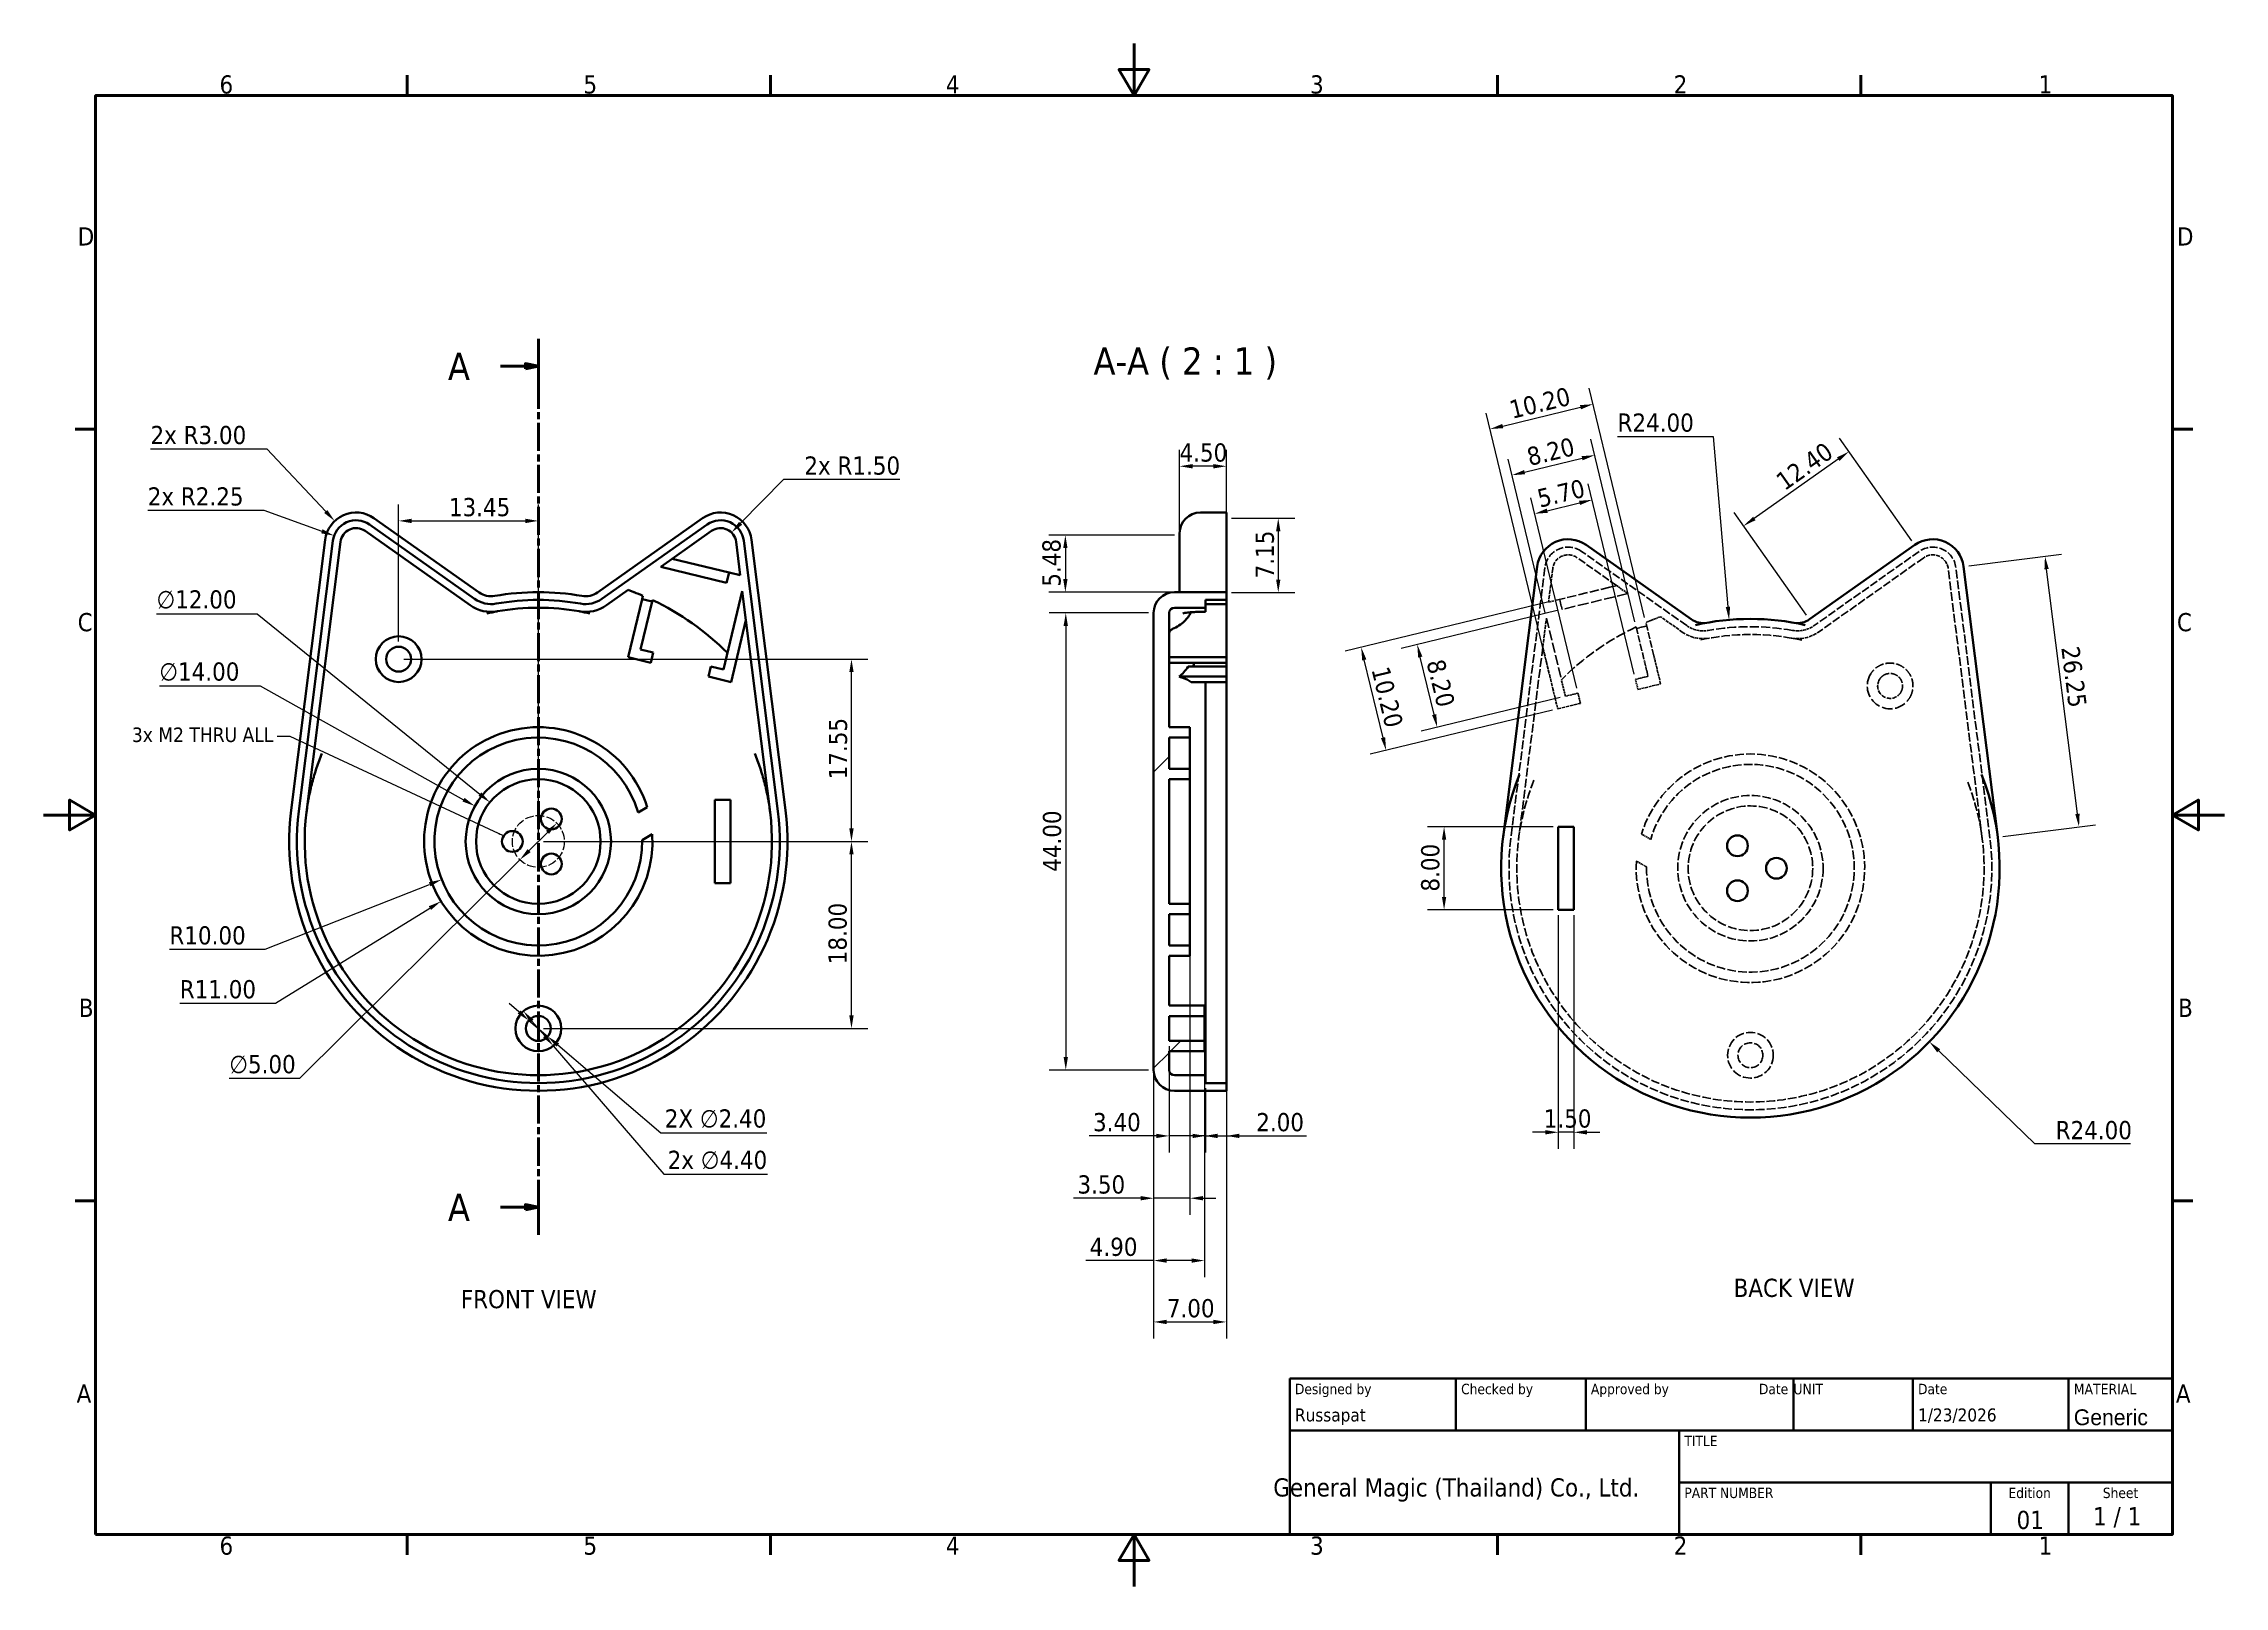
# Model space of a CAD drawing. Header units: millimetres. Extents: x 0 to 525, y 0 to 371.
import ezdxf
from ezdxf.enums import TextEntityAlignment as Align

# ---------------------------------------------------------------- set-up
doc = ezdxf.new("R2018")
doc.units = ezdxf.units.MM
doc.header["$LTSCALE"] = 0.5
doc.linetypes.add('CHAIN', pattern=[0.3543, 0.2362, -0.0295, 0.0591, -0.0295])
doc.linetypes.add('DASHED', pattern=[0.2068, 0.1655, -0.0413])
for name, color, linetype, lineweight in [('Border (ISO)', 7, 'Continuous', 70), ('Dimension (ISO)', 7, 'Continuous', 25), ('Hatch (ISO)', 7, 'Continuous', 18), ('Hidden (ISO)', 7, 'DASHED', 35), ('Section Line (ISO)', 7, 'CHAIN', 70), ('Sketch Geometry (ISO)', 7, 'Continuous', 25), ('Symbol (ISO)', 7, 'Continuous', 25), ('Title (ISO)', 7, 'Continuous', 50), ('Visible (ISO)', 7, 'Continuous', 50)]:
    doc.layers.add(name, color=color, linetype=linetype, lineweight=lineweight)
doc.styles.add('Label Text (ISO)', font='tahoma.ttf')
doc.styles.add('Note Text (ISO)', font='tahoma.ttf')
doc.styles.add('Text Style35', font='tahoma.ttf')
doc.styles.add('Text Style39', font='tahoma.ttf')
doc.styles.add('Text Style41', font='tahoma.ttf')
doc.dimstyles.new('Default (ISO)', dxfattribs={"dimscale": 0.5, "dimtxt": 3.5, "dimasz": 2.5, "dimexe": 3.175, "dimexo": 1, "dimgap": 0.762, "dimtad": 1, "dimtxsty": 'Note Text (ISO)', "dimcen": 2.5, "dimdle": 10, "dimclrd": 256, "dimclre": 256, "dimclrt": 256, "dimazin": 3, "dimtfac": 1.001486, "dimtmove": 0, "dimatfit": 3, "dimfxl": 0, "dimlwd": -1, "dimlwe": -1})
doc.dimstyles.new('Default - Method 1b (ISO)$7', dxfattribs={"dimscale": 0.5, "dimtxt": 3.5, "dimasz": 2.5, "dimexe": 3.175, "dimexo": 0, "dimgap": 0.762, "dimtad": 1, "dimtxsty": 'Note Text (ISO)', "dimcen": 2.5, "dimdle": 10, "dimclrd": 256, "dimclre": 256, "dimclrt": 256, "dimazin": 2, "dimtfac": 1, "dimtmove": 0, "dimatfit": 3, "dimfxl": 0, "dimlwd": -1, "dimlwe": -1})

msp = doc.modelspace()

# ---------------------------------------------------------------- texts
at = {"layer": 'Symbol (ISO)', "insert": (252.7503, 290.4127), "char_height": 6.5625, "attachment_point": 7, "style": 'Label Text (ISO)'}
msp.add_mtext('A-A ( 2 : 1 ) ', dxfattribs=at)
at = {"layer": 'Symbol (ISO)', "style": 'Note Text (ISO)'}
for s, insert, char_height, width, attachment_point in [('\\fTahoma|b0|i0;{\\H3.49;3x M2 THRU ALL}', (55.297, 206.6835), 3.4875, 35.60698, 3), ('\\fTahoma|b0|i0;BACK VIEW', (406.8524, 74.0309), 4.375, 30.819997, 1), ('\\fTahoma|b0|i0;FRONT VIEW', (100.4422, 71.3121), 4.375, 35.173723, 1), ('\\fTahoma|b0|i0;01', (474.975, 18.1843), 4.375, 6.566045, 1)]:
    msp.add_mtext(s, dxfattribs=dict(at, insert=insert, char_height=char_height, width=width, attachment_point=attachment_point))

# ---------------------------------------------------------------- blocks, each defined once
blk = doc.blocks.new('Borders Default Border')
at = {"layer": 'Border (ISO)'}
for p, q in [((70, 287), (70, 290.9)), ((140, 287), (140, 290.9)), ((280, 287), (280, 290.9)), ((350, 287), (350, 290.9)), ((10, 222.75), (6.1, 222.75)), ((410, 222.75), (413.9, 222.75)), ((10, 74.25), (6.1, 74.25)), ((410, 74.25), (413.9, 74.25)), ((70, 10), (70, 6.1)), ((140, 10), (140, 6.1)), ((280, 10), (280, 6.1)), ((350, 10), (350, 6.1))]:
    blk.add_line(p, q, dxfattribs=at)
at = {"layer": 'Border (ISO)', "flags": 128}
for points in [[(210, 297), (210, 287), (207.11, 292), (212.89, 292), (210, 287)], [(10, 10), (10, 287), (410, 287), (410, 10), (10, 10)], [(0, 148.5), (10, 148.5), (5, 151.39), (5, 145.61), (10, 148.5)], [(420, 148.5), (410, 148.5), (415, 151.39), (415, 145.61), (410, 148.5)], [(210, 0), (210, 10), (207.11, 5), (212.89, 5), (210, 10)]]:
    blk.add_lwpolyline(points, dxfattribs=at)
at = {"layer": 'Border (ISO)', "char_height": 3.5, "attachment_point": 7, "style": 'Note Text (ISO)'}
for s, insert in [('6', (33.88, 287.33)), ('5', (103.98, 287.33)), ('4', (173.78, 287.4)), ('3', (243.91, 287.33)), ('2', (313.94, 287.4)), ('1', (384.21, 287.4)), ('D', (6.57, 258.13)), ('D', (410.87, 258.13)), ('C', (6.56, 183.81)), ('C', (410.86, 183.81)), ('B', (6.78, 109.63)), ('B', (411.08, 109.63)), ('A', (6.36, 35.38)), ('A', (410.66, 35.38)), ('6', (33.88, 6.03)), ('5', (103.98, 6.03)), ('4', (173.78, 6.1)), ('3', (243.91, 6.03)), ('2', (313.94, 6.1)), ('1', (384.21, 6.1))]:
    blk.add_mtext(s, dxfattribs=dict(at, insert=insert))
blk = doc.blocks.new('Title Blocks ISO')
at = {"layer": 'Title (ISO)'}
for p, q in [((275.72, 130), (105.72, 130)), ((105.72, 130), (105.72, 100)), ((137.72, 120), (137.72, 130)), ((162.72, 120), (162.72, 130)), ((202.72, 120), (202.72, 130)), ((225.72, 120), (225.72, 130)), ((255.72, 120), (255.72, 130)), ((275.72, 100), (275.72, 130)), ((105.72, 120), (275.72, 120)), ((180.72, 120), (180.72, 100)), ((275.72, 110), (180.72, 110)), ((240.72, 100), (240.72, 110)), ((255.72, 100), (255.72, 110)), ((105.72, 100), (275.72, 100))]:
    blk.add_line(p, q, dxfattribs=at)
at = {"layer": 'Title (ISO)', "style": 'Text Style41'}
for s, p in [('Designed by', (106.72, 129)), ('Checked by', (138.72, 129)), ('Approved by', (163.72, 129)), ('Date', (226.72, 129))]:
    blk.add_text(s, height=2, dxfattribs=at).set_placement(p, align=Align.TOP_LEFT)
blk.add_text('Date', height=2, dxfattribs=at).set_placement((201.72, 129), align=Align.TOP_RIGHT)
for s, p in [('Edition', (248.22, 109)), ('Sheet', (265.72, 109))]:
    blk.add_text(s, height=2, dxfattribs=at).set_placement(p, align=Align.TOP_CENTER)
at = {"layer": 'Title (ISO)', "style": 'Note Text (ISO)'}
blk.add_text('1 / 1 ', height=3.5, dxfattribs=at).set_placement((265.72, 103.5), align=Align.MIDDLE_CENTER)
at = {"layer": 'Title (ISO)', "attachment_point": 1, "style": 'Note Text (ISO)'}
for s, insert, char_height in [('\\fTahoma|b0|i0;{\\H2.0300;UNIT}', (202.72, 129), 2.03), ('\\fTahoma|b0|i0;{\\H2.0300;MATERIAL}', (256.72, 129), 2.03), ('\\fTahoma|b0|i0;{\\H2.0000;TITLE}', (181.72, 119), 2), ('\\fTahoma|b0|i0;{\\H2.0000;PART NUMBER}', (181.72, 109), 2)]:
    blk.add_mtext(s, dxfattribs=dict(at, insert=insert, char_height=char_height))
at = {"layer": 'Title (ISO)', "insert": (137.79, 108.55), "char_height": 3.5, "width": 73.3779, "attachment_point": 5, "style": 'Note Text (ISO)'}
blk.add_mtext('\\fTahoma|b0|i0;General Magic (Thailand) Co., Ltd.', dxfattribs=at)
at = {"layer": 'Title (ISO)', "style": 'Text Style39'}
for tag, p in [('AUTHOR', (106.72, 121)), ('CHECKED_BY', (138.72, 121)), ('ENG_APPROVED_BY', (163.72, 121)), ('CREATION_DATE', (226.72, 121))]:
    blk.add_attdef(tag, text='', height=2.5, dxfattribs=at).set_placement(p, align=Align.BOTTOM_LEFT)
blk.add_attdef('ENG_APPROVAL_DATE', text='', height=2.5, dxfattribs=at).set_placement((201.72, 121), align=Align.BOTTOM_RIGHT)
at = {"layer": 'Title (ISO)', "style": 'Text Style35'}
blk.add_attdef('MATERIAL', text='', height=3.05, dxfattribs=at).set_placement((256.72, 124.08), align=Align.TOP_LEFT)
at = {"layer": 'Title (ISO)', "style": 'Note Text (ISO)'}
for tag, p in [('TITLE', (228.22, 115)), ('REVISION_NUMBER', (248.22, 103.5))]:
    blk.add_attdef(tag, text='', height=3.5, dxfattribs=at).set_placement(p, align=Align.MIDDLE_CENTER)
blk.add_attdef('PART_NUMBER', text='', height=3.5, dxfattribs=at).set_placement((181.72, 105), align=Align.MIDDLE_LEFT)
blk = doc.blocks.new('*D7')
at = {"layer": 'Defpoints', "color": 0, "transparency": 16777216}
for p in [(123.53, 183.66), (114.66, 174.85)]:
    blk.add_point(p, dxfattribs=at)
at = {"layer": 'Dimension (ISO)', "transparency": 16777216}
for p, q in [((121.31, 181.45), (116.88, 177.05)), ((114.66, 174.85), (61.59, 122.19)), ((61.59, 122.19), (44.7, 122.19))]:
    blk.add_line(p, q, dxfattribs=at)
for points in [[(120.95, 181.82), (121.68, 181.08), (123.53, 183.66)], [(116.51, 177.42), (117.24, 176.68), (114.66, 174.85)]]:
    blk.add_solid(points, dxfattribs=at)
at = {"layer": 'Dimension (ISO)', "transparency": 16777216, "insert": (44.7, 127.86), "char_height": 4.375, "attachment_point": 1, "style": 'Note Text (ISO)'}
blk.add_mtext('\\A1;∅5.00', dxfattribs=at)
blk = doc.blocks.new('*D8')
at = {"layer": 'Defpoints', "color": 0, "transparency": 16777216}
for p in [(119.1, 256.4), (85.47, 226.13), (119.1, 179.25)]:
    blk.add_point(p, dxfattribs=at)
at = {"layer": 'Dimension (ISO)', "transparency": 16777216}
for p, q in [((85.47, 227.38), (85.47, 260.36)), ((119.1, 180.5), (119.1, 260.36)), ((88.6, 256.4), (115.97, 256.4))]:
    blk.add_line(p, q, dxfattribs=at)
for points in [[(88.6, 256.92), (88.6, 255.87), (85.47, 256.4)], [(115.97, 256.92), (115.97, 255.87), (119.1, 256.4)]]:
    blk.add_solid(points, dxfattribs=at)
at = {"layer": 'Dimension (ISO)', "transparency": 16777216, "insert": (97.57, 261.91), "char_height": 4.375, "attachment_point": 1, "style": 'Note Text (ISO)'}
blk.add_mtext('\\A1;13.45', dxfattribs=at)
blk = doc.blocks.new('*D9')
at = {"layer": 'Defpoints', "color": 0, "transparency": 16777216}
for p in [(85.47, 223.13), (194.48, 223.13), (119.1, 179.25)]:
    blk.add_point(p, dxfattribs=at)
at = {"layer": 'Dimension (ISO)', "transparency": 16777216}
for p, q in [((86.72, 223.13), (198.45, 223.13)), ((194.48, 182.38), (194.48, 220)), ((120.35, 179.25), (198.45, 179.25))]:
    blk.add_line(p, q, dxfattribs=at)
for points in [[(193.96, 220), (195, 220), (194.48, 223.13)], [(193.96, 182.38), (195, 182.38), (194.48, 179.25)]]:
    blk.add_solid(points, dxfattribs=at)
at = {"layer": 'Dimension (ISO)', "transparency": 16777216, "insert": (189.04, 194.21), "char_height": 4.375, "attachment_point": 1, "rotation": 90, "style": 'Note Text (ISO)'}
blk.add_mtext('\\A1;17.55', dxfattribs=at)
blk = doc.blocks.new('2dTransSection0')
at = {"layer": 'Section Line (ISO)', "linetype": 'CHAIN', "ltscale": 45.695759}
blk.add_line((95.28, 240.19), (95.28, 67.7), dxfattribs=at)
at = {"layer": 'Section Line (ISO)', "linetype": 'Continuous', "lineweight": 140}
for p, q in [((95.28, 240.19), (95.28, 229.6)), ((95.28, 78.29), (95.28, 67.7))]:
    blk.add_line(p, q, dxfattribs=at)
at = {"layer": 'Section Line (ISO)', "linetype": 'Continuous'}
for p, q in [((95.28, 234.9), (92.78, 235.4)), ((92.78, 235.4), (92.78, 234.4)), ((87.99, 234.9), (92.78, 234.9)), ((92.78, 234.9), (95.28, 234.9)), ((92.78, 234.4), (95.28, 234.9)), ((87.99, 73), (92.78, 73)), ((95.28, 73), (92.78, 73.5)), ((92.78, 73.5), (92.78, 72.5)), ((92.78, 73), (95.28, 73)), ((92.78, 72.5), (95.28, 73))]:
    blk.add_line(p, q, dxfattribs=at)
at = {"layer": 'Section Line (ISO)', "linetype": 'Continuous', "flags": 128}
for points in [[(92.78, 234.4), (95.28, 234.9), (92.78, 235.4), (92.78, 234.4)], [(92.78, 72.5), (95.28, 73), (92.78, 73.5), (92.78, 72.5)]]:
    blk.add_lwpolyline(points, dxfattribs=at)
at = {"layer": 'Section Line (ISO)'}
for points in [[(92.78, 234.4), (95.28, 234.9), (92.78, 235.4), (92.78, 234.4)], [(92.78, 72.5), (95.28, 73), (92.78, 73.5), (92.78, 72.5)]]:
    blk.add_solid(points, dxfattribs=at)
at = {"layer": 'Section Line (ISO)', "char_height": 5.25, "attachment_point": 7, "style": 'Label Text (ISO)'}
for insert in [(77.87, 232.27), (77.87, 70.37)]:
    blk.add_mtext('A ', dxfattribs=dict(at, insert=insert))
blk = doc.blocks.new('*D11')
at = {"layer": 'Defpoints', "color": 0, "transparency": 16777216}
for p in [(275.98, 154.25), (267.23, 124.25), (267.23, 93.4)]:
    blk.add_point(p, dxfattribs=at)
at = {"layer": 'Dimension (ISO)', "transparency": 16777216}
for p, q in [((275.98, 153), (275.98, 89.43)), ((267.23, 123), (267.23, 89.43)), ((264.11, 93.4), (247.93, 93.4)), ((275.98, 93.4), (267.23, 93.4)), ((279.11, 93.4), (282.23, 93.4))]:
    blk.add_line(p, q, dxfattribs=at)
for points in [[(264.11, 93.92), (264.11, 92.88), (267.23, 93.4)], [(279.11, 93.92), (279.11, 92.88), (275.98, 93.4)]]:
    blk.add_solid(points, dxfattribs=at)
at = {"layer": 'Dimension (ISO)', "transparency": 16777216, "insert": (248.88, 98.91), "char_height": 4.375, "attachment_point": 1, "style": 'Note Text (ISO)'}
blk.add_mtext('\\A1;3.50', dxfattribs=at)
blk = doc.blocks.new('*D12')
at = {"layer": 'Defpoints', "color": 0, "transparency": 16777216}
for p in [(279.48, 131.25), (267.23, 124.25), (267.23, 78.4)]:
    blk.add_point(p, dxfattribs=at)
at = {"layer": 'Dimension (ISO)', "transparency": 16777216}
for p, q in [((279.48, 130), (279.48, 74.43)), ((267.23, 123), (267.23, 74.43)), ((267.23, 78.4), (250.89, 78.4)), ((276.36, 78.4), (270.36, 78.4))]:
    blk.add_line(p, q, dxfattribs=at)
for points in [[(270.36, 78.92), (270.36, 77.88), (267.23, 78.4)], [(276.36, 78.92), (276.36, 77.88), (279.48, 78.4)]]:
    blk.add_solid(points, dxfattribs=at)
at = {"layer": 'Dimension (ISO)', "transparency": 16777216, "insert": (251.84, 83.91), "char_height": 4.375, "attachment_point": 1, "style": 'Note Text (ISO)'}
blk.add_mtext('\\A1;4.90', dxfattribs=at)
blk = doc.blocks.new('*D13')
at = {"layer": 'Defpoints', "color": 0, "transparency": 16777216}
for p in [(119.1, 179.25), (194.48, 179.25), (119.1, 134.25)]:
    blk.add_point(p, dxfattribs=at)
at = {"layer": 'Dimension (ISO)', "transparency": 16777216}
for p, q in [((120.35, 179.25), (198.45, 179.25)), ((194.48, 137.38), (194.48, 176.13)), ((120.35, 134.25), (198.45, 134.25))]:
    blk.add_line(p, q, dxfattribs=at)
for points in [[(193.96, 176.13), (195, 176.13), (194.48, 179.25)], [(193.96, 137.38), (195, 137.38), (194.48, 134.25)]]:
    blk.add_solid(points, dxfattribs=at)
at = {"layer": 'Dimension (ISO)', "transparency": 16777216, "insert": (188.95, 149.71), "char_height": 4.375, "attachment_point": 1, "rotation": 90, "style": 'Note Text (ISO)'}
blk.add_mtext('\\A1;18.00', dxfattribs=at)
blk = doc.blocks.new('*D14')
at = {"layer": 'Defpoints', "color": 0, "transparency": 16777216}
for p in [(119.1, 179.25), (95.66, 164.86)]:
    blk.add_point(p, dxfattribs=at)
at = {"layer": 'Dimension (ISO)', "transparency": 16777216}
for p, q in [((55.82, 140.38), (93, 163.22)), ((32.77, 140.38), (55.82, 140.38))]:
    blk.add_line(p, q, dxfattribs=at)
blk.add_solid([(92.73, 163.67), (93.27, 162.78), (95.66, 164.86)], dxfattribs=at)
at = {"layer": 'Dimension (ISO)', "transparency": 16777216, "insert": (32.77, 145.89), "char_height": 4.375, "attachment_point": 1, "style": 'Note Text (ISO)'}
blk.add_mtext('\\A1;R11.00', dxfattribs=at)
blk = doc.blocks.new('*D15')
at = {"layer": 'Defpoints', "color": 0, "transparency": 16777216}
for p in [(119.1, 179.25), (95.84, 170.09)]:
    blk.add_point(p, dxfattribs=at)
at = {"layer": 'Dimension (ISO)', "transparency": 16777216}
for p, q in [((53.34, 153.34), (92.93, 168.94)), ((30.29, 153.34), (53.34, 153.34))]:
    blk.add_line(p, q, dxfattribs=at)
blk.add_solid([(92.74, 169.43), (93.12, 168.46), (95.84, 170.09)], dxfattribs=at)
at = {"layer": 'Dimension (ISO)', "transparency": 16777216, "insert": (30.29, 158.85), "char_height": 4.375, "attachment_point": 1, "style": 'Note Text (ISO)'}
blk.add_mtext('\\A1;R10.00', dxfattribs=at)
blk = doc.blocks.new('*D16')
at = {"layer": 'Defpoints', "color": 0, "transparency": 16777216}
for p in [(103.82, 187.79), (134.37, 170.72)]:
    blk.add_point(p, dxfattribs=at)
at = {"layer": 'Dimension (ISO)', "transparency": 16777216}
for p, q in [((27.86, 216.68), (52.1, 216.68)), ((52.1, 216.68), (101.09, 189.31)), ((118.98, 179.25), (119.21, 179.25)), ((119.1, 179.14), (119.1, 179.37))]:
    blk.add_line(p, q, dxfattribs=at)
blk.add_solid([(101.34, 189.77), (100.84, 188.86), (103.82, 187.79)], dxfattribs=at)
at = {"layer": 'Dimension (ISO)', "transparency": 16777216, "insert": (27.86, 222.34), "char_height": 4.375, "attachment_point": 1, "style": 'Note Text (ISO)'}
blk.add_mtext('\\A1;∅14.00', dxfattribs=at)
blk = doc.blocks.new('*D17')
at = {"layer": 'Defpoints', "color": 0, "transparency": 16777216}
for p in [(107.44, 188.69), (130.75, 169.81)]:
    blk.add_point(p, dxfattribs=at)
at = {"layer": 'Dimension (ISO)', "transparency": 16777216}
for p, q in [((27.18, 234.03), (51.43, 234.03)), ((51.43, 234.03), (105.01, 190.66)), ((118.98, 179.25), (119.21, 179.25)), ((119.1, 179.14), (119.1, 179.37))]:
    blk.add_line(p, q, dxfattribs=at)
blk.add_solid([(105.34, 191.06), (104.68, 190.25), (107.44, 188.69)], dxfattribs=at)
at = {"layer": 'Dimension (ISO)', "transparency": 16777216, "insert": (27.18, 239.7), "char_height": 4.375, "attachment_point": 1, "style": 'Note Text (ISO)'}
blk.add_mtext('\\A1;∅12.00', dxfattribs=at)
blk = doc.blocks.new('*D18')
at = {"layer": 'Defpoints', "color": 0, "transparency": 16777216}
for p in [(116.81, 136.2), (121.38, 132.31)]:
    blk.add_point(p, dxfattribs=at)
at = {"layer": 'Dimension (ISO)', "transparency": 16777216}
for p, q in [((114.43, 138.23), (112.06, 140.25)), ((116.81, 136.2), (121.38, 132.31)), ((123.76, 130.28), (148.59, 109.12)), ((148.59, 109.12), (174.07, 109.12))]:
    blk.add_line(p, q, dxfattribs=at)
for points in [[(114.77, 138.62), (114.1, 137.83), (116.81, 136.2)], [(124.1, 130.68), (123.42, 129.88), (121.38, 132.31)]]:
    blk.add_solid(points, dxfattribs=at)
at = {"layer": 'Dimension (ISO)', "transparency": 16777216, "insert": (149.54, 114.79), "char_height": 4.375, "attachment_point": 1, "style": 'Note Text (ISO)'}
blk.add_mtext('\\A1;\\fTahoma|b0|i0;2X ∅2.40 ', dxfattribs=at)
blk = doc.blocks.new('*D19')
at = {"layer": 'Defpoints', "color": 0, "transparency": 16777216}
for p in [(70.07, 256.38), (75.21, 250.92)]:
    blk.add_point(p, dxfattribs=at)
at = {"layer": 'Dimension (ISO)', "transparency": 16777216}
for p, q in [((25.73, 273.75), (53.7, 273.75)), ((53.7, 273.75), (67.92, 258.65))]:
    blk.add_line(p, q, dxfattribs=at)
blk.add_solid([(68.3, 259.01), (67.55, 258.3), (70.07, 256.38)], dxfattribs=at)
at = {"layer": 'Dimension (ISO)', "transparency": 16777216, "insert": (25.73, 279.26), "char_height": 4.375, "attachment_point": 1, "style": 'Note Text (ISO)'}
blk.add_mtext('\\A1;\\fTahoma|b0|i0;2x R3.00', dxfattribs=at)
blk = doc.blocks.new('*D20')
at = {"layer": 'Defpoints', "color": 0, "transparency": 16777216}
for p in [(69.92, 252.84), (75.21, 250.92)]:
    blk.add_point(p, dxfattribs=at)
at = {"layer": 'Dimension (ISO)', "transparency": 16777216}
for p, q in [((25.07, 258.97), (53, 258.97)), ((53, 258.97), (66.98, 253.9))]:
    blk.add_line(p, q, dxfattribs=at)
blk.add_solid([(67.16, 254.39), (66.81, 253.41), (69.92, 252.84)], dxfattribs=at)
at = {"layer": 'Dimension (ISO)', "transparency": 16777216, "insert": (25.07, 264.48), "char_height": 4.375, "attachment_point": 1, "style": 'Note Text (ISO)'}
blk.add_mtext('\\A1;\\fTahoma|b0|i0;2x R2.25', dxfattribs=at)
blk = doc.blocks.new('*D21')
at = {"layer": 'Defpoints', "color": 0, "transparency": 16777216}
for p in [(165.61, 253.6), (162.98, 250.92)]:
    blk.add_point(p, dxfattribs=at)
at = {"layer": 'Dimension (ISO)', "transparency": 16777216}
for p, q in [((178.16, 266.4), (167.8, 255.83)), ((206.13, 266.4), (178.16, 266.4))]:
    blk.add_line(p, q, dxfattribs=at)
blk.add_solid([(167.42, 256.19), (168.17, 255.46), (165.61, 253.6)], dxfattribs=at)
at = {"layer": 'Dimension (ISO)', "transparency": 16777216, "insert": (183.14, 271.91), "char_height": 4.375, "attachment_point": 1, "style": 'Note Text (ISO)'}
blk.add_mtext('\\A1;\\fTahoma|b0|i0;2x R1.50', dxfattribs=at)
blk = doc.blocks.new('*D22')
at = {"layer": 'Defpoints', "color": 0, "transparency": 16777216}
for p in [(115.51, 138.42), (122.68, 130.08)]:
    blk.add_point(p, dxfattribs=at)
at = {"layer": 'Dimension (ISO)', "transparency": 16777216}
for p, q in [((117.55, 136.05), (120.64, 132.45)), ((122.68, 130.08), (149.28, 99.16)), ((149.28, 99.16), (174.24, 99.16))]:
    blk.add_line(p, q, dxfattribs=at)
for points in [[(117.94, 136.39), (117.15, 135.71), (115.51, 138.42)], [(121.04, 132.79), (120.25, 132.11), (122.68, 130.08)]]:
    blk.add_solid(points, dxfattribs=at)
at = {"layer": 'Dimension (ISO)', "transparency": 16777216, "insert": (150.23, 104.83), "char_height": 4.375, "attachment_point": 1, "style": 'Note Text (ISO)'}
blk.add_mtext('\\A1;\\fTahoma|b0|i0;2x ∅4.40', dxfattribs=at)
blk = doc.blocks.new('*D23')
at = {"layer": 'Defpoints', "color": 0, "transparency": 16777216}
for p in [(270.98, 131.25), (279.48, 131.25), (270.98, 108.4)]:
    blk.add_point(p, dxfattribs=at)
at = {"layer": 'Dimension (ISO)', "transparency": 16777216}
for p, q in [((270.98, 130), (270.98, 104.43)), ((279.48, 130), (279.48, 104.43)), ((267.86, 108.4), (251.68, 108.4)), ((279.48, 108.4), (270.98, 108.4)), ((282.61, 108.4), (285.73, 108.4))]:
    blk.add_line(p, q, dxfattribs=at)
for points in [[(267.86, 108.92), (267.86, 107.88), (270.98, 108.4)], [(282.61, 108.92), (282.61, 107.88), (279.48, 108.4)]]:
    blk.add_solid(points, dxfattribs=at)
at = {"layer": 'Dimension (ISO)', "transparency": 16777216, "insert": (252.63, 113.91), "char_height": 4.375, "attachment_point": 1, "style": 'Note Text (ISO)'}
blk.add_mtext('\\A1;3.40', dxfattribs=at)
blk = doc.blocks.new('*D24')
at = {"layer": 'Defpoints', "color": 0, "transparency": 16777216}
for p in [(279.73, 121.13), (284.73, 121.13), (279.73, 108.4)]:
    blk.add_point(p, dxfattribs=at)
at = {"layer": 'Dimension (ISO)', "transparency": 16777216}
for p, q in [((279.73, 119.88), (279.73, 104.43)), ((284.73, 119.88), (284.73, 104.43)), ((276.61, 108.4), (273.48, 108.4)), ((279.73, 108.4), (284.73, 108.4)), ((287.86, 108.4), (304, 108.4))]:
    blk.add_line(p, q, dxfattribs=at)
for points in [[(276.61, 108.92), (276.61, 107.88), (279.73, 108.4)], [(287.86, 108.92), (287.86, 107.88), (284.73, 108.4)]]:
    blk.add_solid(points, dxfattribs=at)
at = {"layer": 'Dimension (ISO)', "transparency": 16777216, "insert": (291.93, 113.91), "char_height": 4.375, "attachment_point": 1, "style": 'Note Text (ISO)'}
blk.add_mtext('\\A1;2.00', dxfattribs=at)
blk = doc.blocks.new('*D25')
at = {"layer": 'Defpoints', "color": 0, "transparency": 16777216}
for p in [(364.65, 162.81), (368.4, 162.81), (364.65, 109.27)]:
    blk.add_point(p, dxfattribs=at)
at = {"layer": 'Dimension (ISO)', "transparency": 16777216}
for p, q in [((364.65, 161.56), (364.65, 105.3)), ((368.4, 161.56), (368.4, 105.3)), ((361.52, 109.27), (358.4, 109.27)), ((368.4, 109.27), (364.65, 109.27)), ((371.52, 109.27), (374.65, 109.27))]:
    blk.add_line(p, q, dxfattribs=at)
for points in [[(361.52, 109.79), (361.52, 108.75), (364.65, 109.27)], [(371.52, 109.79), (371.52, 108.75), (368.4, 109.27)]]:
    blk.add_solid(points, dxfattribs=at)
at = {"layer": 'Dimension (ISO)', "transparency": 16777216, "insert": (361.14, 114.78), "char_height": 4.375, "attachment_point": 1, "style": 'Note Text (ISO)'}
blk.add_mtext('\\A1;1.50', dxfattribs=at)
blk = doc.blocks.new('*D26')
at = {"layer": 'Defpoints', "color": 0, "transparency": 16777216}
for p in [(337.15, 182.81), (364.65, 182.81), (364.65, 162.81)]:
    blk.add_point(p, dxfattribs=at)
at = {"layer": 'Dimension (ISO)', "transparency": 16777216}
for p, q in [((363.4, 182.81), (333.18, 182.81)), ((337.15, 165.93), (337.15, 179.68)), ((363.4, 162.81), (333.18, 162.81))]:
    blk.add_line(p, q, dxfattribs=at)
for points in [[(336.63, 179.68), (337.67, 179.68), (337.15, 182.81)], [(336.63, 165.93), (337.67, 165.93), (337.15, 162.81)]]:
    blk.add_solid(points, dxfattribs=at)
at = {"layer": 'Dimension (ISO)', "transparency": 16777216, "insert": (331.62, 167.2), "char_height": 4.375, "attachment_point": 1, "rotation": 90, "style": 'Note Text (ISO)'}
blk.add_mtext('\\A1;8.00', dxfattribs=at)
blk = doc.blocks.new('*D27')
at = {"layer": 'Defpoints', "color": 0, "transparency": 16777216}
for p in [(405.76, 232.59), (410.9, 172.81)]:
    blk.add_point(p, dxfattribs=at)
at = {"layer": 'Dimension (ISO)', "transparency": 16777216}
for p, q in [((378.91, 276.74), (401.96, 276.74)), ((401.96, 276.74), (405.49, 235.7))]:
    blk.add_line(p, q, dxfattribs=at)
blk.add_solid([(406.01, 235.75), (404.97, 235.66), (405.76, 232.59)], dxfattribs=at)
at = {"layer": 'Dimension (ISO)', "transparency": 16777216, "insert": (378.91, 282.25), "char_height": 4.375, "attachment_point": 1, "style": 'Note Text (ISO)'}
blk.add_mtext('\\A1;R24.00', dxfattribs=at)
blk = doc.blocks.new('*D28')
at = {"layer": 'Defpoints', "color": 0, "transparency": 16777216}
for p in [(410.9, 172.81), (453.98, 131.05)]:
    blk.add_point(p, dxfattribs=at)
at = {"layer": 'Dimension (ISO)', "transparency": 16777216}
for p, q in [((479.34, 106.48), (456.23, 128.88)), ((502.39, 106.48), (479.34, 106.48))]:
    blk.add_line(p, q, dxfattribs=at)
blk.add_solid([(456.59, 129.25), (455.87, 128.5), (453.98, 131.05)], dxfattribs=at)
at = {"layer": 'Dimension (ISO)', "transparency": 16777216, "insert": (484.38, 111.99), "char_height": 4.375, "attachment_point": 1, "style": 'Note Text (ISO)'}
blk.add_mtext('\\A1;R24.00', dxfattribs=at)
blk = doc.blocks.new('*D29')
at = {"layer": 'Defpoints', "color": 0, "transparency": 16777216}
for p in [(373.02, 284.48), (385.72, 231.94), (361.74, 222.6)]:
    blk.add_point(p, dxfattribs=at)
at = {"layer": 'Dimension (ISO)', "transparency": 16777216}
for p, q in [((351.27, 279.23), (369.99, 283.75)), ((385.42, 233.16), (372.09, 288.34)), ((361.44, 223.82), (347.31, 282.35))]:
    blk.add_line(p, q, dxfattribs=at)
for points in [[(369.86, 284.26), (370.11, 283.24), (373.02, 284.48)], [(351.15, 279.74), (351.4, 278.72), (348.24, 278.5)]]:
    blk.add_solid(points, dxfattribs=at)
at = {"layer": 'Dimension (ISO)', "transparency": 16777216, "insert": (352.51, 285.2), "char_height": 4.375, "attachment_point": 1, "rotation": 13.58, "style": 'Note Text (ISO)'}
blk.add_mtext('\\A1;10.20', dxfattribs=at)
blk = doc.blocks.new('*D30')
at = {"layer": 'Defpoints', "color": 0, "transparency": 16777216}
for p in [(373.42, 272.21), (361.79, 233.03), (383.4, 230.9)]:
    blk.add_point(p, dxfattribs=at)
at = {"layer": 'Dimension (ISO)', "transparency": 16777216}
for p, q in [((383.1, 232.11), (372.49, 276.07)), ((361.5, 234.24), (352.56, 271.25)), ((356.53, 268.13), (370.38, 271.48))]:
    blk.add_line(p, q, dxfattribs=at)
for points in [[(356.41, 268.64), (356.65, 267.62), (353.49, 267.4)], [(370.26, 271.98), (370.5, 270.97), (373.42, 272.21)]]:
    blk.add_solid(points, dxfattribs=at)
at = {"layer": 'Dimension (ISO)', "transparency": 16777216, "insert": (356.71, 273.86), "char_height": 4.375, "attachment_point": 1, "rotation": 13.58, "style": 'Note Text (ISO)'}
blk.add_mtext('\\A1;8.20', dxfattribs=at)
blk = doc.blocks.new('*D31')
at = {"layer": 'Defpoints', "color": 0, "transparency": 16777216}
for p in [(363.57, 237.18), (317.2, 225.98), (364.5, 211.17)]:
    blk.add_point(p, dxfattribs=at)
at = {"layer": 'Dimension (ISO)', "transparency": 16777216}
for p, q in [((362.36, 236.89), (313.34, 225.05)), ((322.45, 204.23), (317.93, 222.94)), ((363.28, 210.88), (319.33, 200.26))]:
    blk.add_line(p, q, dxfattribs=at)
for points in [[(318.44, 223.07), (317.43, 222.82), (317.2, 225.98)], [(322.96, 204.35), (321.95, 204.11), (323.19, 201.19)]]:
    blk.add_solid(points, dxfattribs=at)
at = {"layer": 'Dimension (ISO)', "transparency": 16777216, "insert": (323.9, 221.71), "char_height": 4.375, "attachment_point": 1, "rotation": 283.58, "style": 'Note Text (ISO)'}
blk.add_mtext('\\A1;10.20', dxfattribs=at)
blk = doc.blocks.new('*D32')
at = {"layer": 'Defpoints', "color": 0, "transparency": 16777216}
for p in [(365.56, 235.09), (330.69, 226.67), (366.34, 214.19)]:
    blk.add_point(p, dxfattribs=at)
at = {"layer": 'Dimension (ISO)', "transparency": 16777216}
for p, q in [((364.35, 234.8), (326.83, 225.73)), ((334.77, 209.78), (331.42, 223.63)), ((365.13, 213.9), (331.64, 205.81))]:
    blk.add_line(p, q, dxfattribs=at)
for points in [[(331.93, 223.75), (330.91, 223.51), (330.69, 226.67)], [(335.27, 209.9), (334.26, 209.65), (335.5, 206.74)]]:
    blk.add_solid(points, dxfattribs=at)
at = {"layer": 'Dimension (ISO)', "transparency": 16777216, "insert": (337.15, 223.45), "char_height": 4.375, "attachment_point": 1, "rotation": 283.58, "style": 'Note Text (ISO)'}
blk.add_mtext('\\A1;8.20', dxfattribs=at)
blk = doc.blocks.new('*D33')
at = {"layer": 'Defpoints', "color": 0, "transparency": 16777216}
for p in [(372.8, 261.46), (383.23, 218.27), (369.38, 214.92)]:
    blk.add_point(p, dxfattribs=at)
at = {"layer": 'Dimension (ISO)', "transparency": 16777216}
for p, q in [((382.94, 219.48), (371.87, 265.32)), ((369.09, 216.14), (358.02, 261.97)), ((361.98, 258.85), (369.76, 260.73))]:
    blk.add_line(p, q, dxfattribs=at)
for points in [[(361.86, 259.36), (362.11, 258.34), (358.95, 258.12)], [(369.64, 261.23), (369.88, 260.22), (372.8, 261.46)]]:
    blk.add_solid(points, dxfattribs=at)
at = {"layer": 'Dimension (ISO)', "transparency": 16777216, "insert": (359.2, 263.84), "char_height": 4.375, "attachment_point": 1, "rotation": 13.58, "style": 'Note Text (ISO)'}
blk.add_mtext('\\A1;5.70', dxfattribs=at)
blk = doc.blocks.new('*D34')
at = {"layer": 'Defpoints', "color": 0, "transparency": 16777216}
for p in [(273.48, 269.55), (273.48, 252.96), (284.73, 257.05)]:
    blk.add_point(p, dxfattribs=at)
at = {"layer": 'Dimension (ISO)', "transparency": 16777216}
for p, q in [((273.48, 254.21), (273.48, 273.51)), ((284.73, 258.3), (284.73, 273.51)), ((281.61, 269.55), (276.61, 269.55))]:
    blk.add_line(p, q, dxfattribs=at)
for points in [[(276.61, 270.07), (276.61, 269.02), (273.48, 269.55)], [(281.61, 270.07), (281.61, 269.02), (284.73, 269.55)]]:
    blk.add_solid(points, dxfattribs=at)
at = {"layer": 'Dimension (ISO)', "transparency": 16777216, "insert": (273.45, 275.05), "char_height": 4.375, "attachment_point": 1, "style": 'Note Text (ISO)'}
blk.add_mtext('\\A1;4.50', dxfattribs=at)
blk = doc.blocks.new('*D35')
at = {"layer": 'Defpoints', "color": 0, "transparency": 16777216}
for p in [(273.48, 252.96), (245.98, 239.25), (273.48, 239.25)]:
    blk.add_point(p, dxfattribs=at)
at = {"layer": 'Dimension (ISO)', "transparency": 16777216}
for p, q in [((272.23, 252.96), (242.01, 252.96)), ((245.98, 249.84), (245.98, 242.38)), ((272.23, 239.25), (242.01, 239.25))]:
    blk.add_line(p, q, dxfattribs=at)
for points in [[(245.46, 249.84), (246.5, 249.84), (245.98, 252.96)], [(245.46, 242.38), (246.5, 242.38), (245.98, 239.25)]]:
    blk.add_solid(points, dxfattribs=at)
at = {"layer": 'Dimension (ISO)', "transparency": 16777216, "insert": (240.45, 240.56), "char_height": 4.375, "attachment_point": 1, "rotation": 90, "style": 'Note Text (ISO)'}
blk.add_mtext('\\A1;5.48', dxfattribs=at)
blk = doc.blocks.new('*D36')
at = {"layer": 'Defpoints', "color": 0, "transparency": 16777216}
for p in [(284.73, 257.05), (284.73, 239.17), (297.23, 239.17)]:
    blk.add_point(p, dxfattribs=at)
at = {"layer": 'Dimension (ISO)', "transparency": 16777216}
for p, q in [((285.98, 257.05), (301.2, 257.05)), ((297.23, 253.92), (297.23, 242.29)), ((285.98, 239.17), (301.2, 239.17))]:
    blk.add_line(p, q, dxfattribs=at)
for points in [[(296.71, 253.92), (297.75, 253.92), (297.23, 257.05)], [(296.71, 242.29), (297.75, 242.29), (297.23, 239.17)]]:
    blk.add_solid(points, dxfattribs=at)
at = {"layer": 'Dimension (ISO)', "transparency": 16777216, "insert": (291.8, 242.57), "char_height": 4.375, "attachment_point": 1, "rotation": 90, "style": 'Note Text (ISO)'}
blk.add_mtext('\\A1;7.15', dxfattribs=at)
blk = doc.blocks.new('*D37')
at = {"layer": 'Defpoints', "color": 0, "transparency": 16777216}
for p in [(267.23, 234.25), (246.08, 124.25), (267.23, 124.25)]:
    blk.add_point(p, dxfattribs=at)
at = {"layer": 'Dimension (ISO)', "transparency": 16777216}
for p, q in [((265.98, 234.25), (242.11, 234.25)), ((246.08, 231.13), (246.08, 127.38)), ((265.98, 124.25), (242.11, 124.25))]:
    blk.add_line(p, q, dxfattribs=at)
for points in [[(245.55, 231.13), (246.6, 231.13), (246.08, 234.25)], [(245.55, 127.38), (246.6, 127.38), (246.08, 124.25)]]:
    blk.add_solid(points, dxfattribs=at)
at = {"layer": 'Dimension (ISO)', "transparency": 16777216, "insert": (240.57, 171.95), "char_height": 4.375, "attachment_point": 1, "rotation": 90, "style": 'Note Text (ISO)'}
blk.add_mtext('\\A1;44.00', dxfattribs=at)
blk = doc.blocks.new('*D38')
at = {"layer": 'Defpoints', "color": 0, "transparency": 16777216}
for p in [(267.23, 124.25), (284.73, 121.13), (284.73, 63.63)]:
    blk.add_point(p, dxfattribs=at)
at = {"layer": 'Dimension (ISO)', "transparency": 16777216}
for p, q in [((267.23, 123), (267.23, 59.66)), ((284.73, 119.88), (284.73, 59.66)), ((270.36, 63.63), (281.61, 63.63))]:
    blk.add_line(p, q, dxfattribs=at)
for points in [[(270.36, 64.15), (270.36, 63.11), (267.23, 63.63)], [(281.61, 64.15), (281.61, 63.11), (284.73, 63.63)]]:
    blk.add_solid(points, dxfattribs=at)
at = {"layer": 'Dimension (ISO)', "transparency": 16777216, "insert": (270.41, 69.13), "char_height": 4.375, "attachment_point": 1, "style": 'Note Text (ISO)'}
blk.add_mtext('\\A1;7.00', dxfattribs=at)
blk = doc.blocks.new('*D39')
at = {"layer": 'Defpoints', "color": 0, "transparency": 16777216}
for p in [(481.81, 247.88), (462.23, 245.41), (470.43, 180.31)]:
    blk.add_point(p, dxfattribs=at)
at = {"layer": 'Dimension (ISO)', "transparency": 16777216}
for p, q in [((463.47, 245.57), (485.75, 248.38)), ((489.62, 185.88), (482.2, 244.78)), ((471.67, 180.47), (493.95, 183.27))]:
    blk.add_line(p, q, dxfattribs=at)
for points in [[(482.72, 244.85), (481.68, 244.72), (481.81, 247.88)], [(490.14, 185.94), (489.1, 185.81), (490.01, 182.78)]]:
    blk.add_solid(points, dxfattribs=at)
at = {"layer": 'Dimension (ISO)', "transparency": 16777216, "insert": (490.06, 226.48), "char_height": 4.375, "attachment_point": 1, "rotation": 277.1808, "style": 'Note Text (ISO)'}
blk.add_mtext('\\A1;26.25', dxfattribs=at)
blk = doc.blocks.new('*D40')
at = {"layer": 'Defpoints', "color": 0, "transparency": 16777216}
for p in [(409.28, 255.19), (450.46, 250.6), (425.14, 232.73)]:
    blk.add_point(p, dxfattribs=at)
at = {"layer": 'Dimension (ISO)', "transparency": 16777216}
for p, q in [((449.74, 251.62), (432.31, 276.31)), ((432.04, 271.26), (411.83, 256.99)), ((424.42, 233.75), (406.99, 258.43))]:
    blk.add_line(p, q, dxfattribs=at)
for points in [[(431.74, 271.69), (432.34, 270.84), (434.6, 273.07)], [(411.53, 257.42), (412.13, 256.57), (409.28, 255.19)]]:
    blk.add_solid(points, dxfattribs=at)
at = {"layer": 'Dimension (ISO)', "transparency": 16777216, "insert": (416.59, 267.09), "char_height": 4.375, "attachment_point": 1, "rotation": 35.2295, "style": 'Note Text (ISO)'}
blk.add_mtext('\\A1;12.40', dxfattribs=at)

# ---------------------------------------------------------------- dimensions: what is measured, and where the dimension line sits
at = {"layer": 'Dimension (ISO)'}
for base, p1, p2, angle, override, picture, middle in [((373.0242, 284.4845), (361.7382, 222.6045), (385.7164, 231.9409), 193.58, {"dimgap": 0.762, "dimtoh": 0, "dimdec": 2, "dimtol": 0, "dimlim": 0, "dimtp": 0, "dimtm": 0, "dimtdec": 2, "dimtofl": 0, "dimatfit": 1}, '*D29', (360.6306, 281.4907)), ((273.4801, 269.5458), (284.7301, 257.0458), (273.4801, 252.9615), 180, {"dimgap": 0.762, "dimtoh": 0, "dimdec": 2, "dimtol": 0, "dimlim": 0, "dimtp": 0, "dimtm": 0, "dimtdec": 2, "dimtofl": 0, "dimatfit": 1}, '*D34', (279.1051, 269.5458)), ((373.4172, 272.2099), (361.7918, 233.0299), (383.3964, 230.8981), 193.58, {"dimgap": 0.762, "dimtoh": 0, "dimdec": 2, "dimtol": 0, "dimlim": 0, "dimtp": 0, "dimtm": 0, "dimtdec": 2, "dimtofl": 0, "dimatfit": 1}, '*D30', (363.4538, 269.8032)), ((409.2804, 255.1886), (450.459, 250.6026), (425.1439, 232.7252), 35.229489, {"dimgap": 0.762, "dimtoh": 0, "dimdec": 2, "dimtol": 0, "dimlim": 0, "dimtp": 0, "dimtm": 0, "dimtdec": 2, "dimtofl": 0, "dimatfit": 1}, '*D40', (425.5041, 266.6456)), ((372.7987, 261.4617), (369.3804, 214.9235), (383.232, 218.2694), 13.58, {"dimgap": 0.762, "dimtoh": 0, "dimdec": 2, "dimtol": 0, "dimlim": 0, "dimtp": 0, "dimtm": 0, "dimtdec": 2, "dimtofl": 0, "dimatfit": 1}, '*D33', (365.8729, 259.7887)), ((119.0961703685, 256.395795547), (85.4711703685, 226.1280290402), (119.0961703685, 179.2530290402), 180, {"dimgap": 0.762, "dimtoh": 0, "dimdec": 2, "dimtol": 0, "dimlim": 0, "dimtp": 0, "dimtm": 0, "dimtdec": 2, "dimtofl": 0, "dimatfit": 1}, '*D8', (104.5604960798, 256.395795547)), ((245.9801, 239.2541), (273.4801, 252.9615), (273.4801, 239.2541), 90, {"dimgap": 0.762, "dimtoh": 0, "dimdec": 2, "dimtol": 0, "dimlim": 0, "dimtp": 0, "dimtm": 0, "dimtdec": 2, "dimtofl": 0, "dimatfit": 1}, '*D35', (245.9801, 246.1078)), ((297.2301, 239.1684), (284.7301, 257.0458), (284.7301, 239.1684), 90, {"dimgap": 0.762, "dimtoh": 0, "dimdec": 2, "dimtol": 0, "dimlim": 0, "dimtp": 0, "dimtm": 0, "dimtdec": 2, "dimtofl": 0, "dimatfit": 1}, '*D36', (297.2301, 248.1071)), ((481.8098, 247.881), (470.4289, 180.3099), (462.2266, 245.4138), 277.180756, {"dimgap": 0.762, "dimtoh": 0, "dimdec": 2, "dimtol": 0, "dimlim": 0, "dimtp": 0, "dimtm": 0, "dimtdec": 2, "dimtofl": 0, "dimatfit": 1}, '*D39', (485.4876, 218.6891)), ((317.2004, 225.9806), (364.4997, 211.1726), (363.5749, 237.1826), 283.58, {"dimgap": 0.762, "dimtoh": 0, "dimdec": 2, "dimtol": 0, "dimlim": 0, "dimtp": 0, "dimtm": 0, "dimtdec": 2, "dimtofl": 0, "dimatfit": 1}, '*D31', (320.1941, 213.587)), ((246.0757, 124.253), (267.2301, 234.253), (267.2301, 124.253), 90, {"dimgap": 0.762, "dimtoh": 0, "dimdec": 2, "dimtol": 0, "dimlim": 0, "dimtp": 0, "dimtm": 0, "dimtdec": 2, "dimtofl": 0, "dimatfit": 1}, '*D37', (246.0757, 179.253)), ((330.6861, 226.6662), (366.3428, 214.1897), (365.5639, 235.0912), 103.58, {"dimgap": 0.762, "dimtoh": 0, "dimdec": 2, "dimtol": 0, "dimlim": 0, "dimtp": 0, "dimtm": 0, "dimtdec": 2, "dimtofl": 0, "dimatfit": 1}, '*D32', (333.0928, 216.7028)), ((194.4763465975, 223.1280290402), (119.0961703685, 179.2530290402), (85.4711703685, 223.1280290402), 90, {"dimgap": 0.762, "dimtoh": 0, "dimdec": 2, "dimtol": 0, "dimlim": 0, "dimtp": 0, "dimtm": 0, "dimtdec": 2, "dimtofl": 0, "dimatfit": 1}, '*D9', (194.4763465975, 201.2030290402)), ((194.4763, 179.253), (119.0962, 134.253), (119.0962, 179.253), 90, {"dimgap": 0.762, "dimtoh": 0, "dimdec": 2, "dimtol": 0, "dimlim": 0, "dimtp": 0, "dimtm": 0, "dimtdec": 2, "dimtofl": 0, "dimatfit": 1}, '*D13', (194.4763, 156.7405)), ((337.1495, 182.8099), (364.6495, 162.8099), (364.6495, 182.8099), 90, {"dimgap": 0.762, "dimtoh": 0, "dimdec": 2, "dimtol": 0, "dimlim": 0, "dimtp": 0, "dimtm": 0, "dimtdec": 2, "dimtofl": 0, "dimatfit": 1}, '*D26', (337.1495, 172.8099)), ((364.6495, 109.2714), (368.3995, 162.8099), (364.6495, 162.8099), 180, {"dimgap": 0.762, "dimtoh": 0, "dimdec": 2, "dimtol": 0, "dimlim": 0, "dimtp": 0, "dimtm": 0, "dimtdec": 2, "dimtofl": 1, "dimatfit": 1}, '*D25', (366.5245, 109.2714)), ((267.2301, 78.4015), (279.4801, 131.253), (267.2301, 124.253), 180, {"dimgap": 0.762, "dimtoh": 0, "dimdec": 2, "dimtol": 0, "dimlim": 0, "dimtp": 0, "dimtm": 0, "dimtdec": 2, "dimtofl": 0, "dimatfit": 2}, '*D12', (257.495, 78.4015)), ((270.9801, 108.4015), (279.4801, 131.253), (270.9801, 131.253), 180, {"dimgap": 0.762, "dimtoh": 0, "dimdec": 2, "dimtol": 0, "dimlim": 0, "dimtp": 0, "dimtm": 0, "dimtdec": 2, "dimtofl": 1, "dimatfit": 1}, '*D23', (258.2038, 108.4015)), ((284.7301, 63.628), (267.2301, 124.253), (284.7301, 121.128), 180, {"dimgap": 0.762, "dimtoh": 0, "dimdec": 2, "dimtol": 0, "dimlim": 0, "dimtp": 0, "dimtm": 0, "dimtdec": 2, "dimtofl": 0, "dimatfit": 1}, '*D38', (275.9801, 63.628)), ((279.7301, 108.4015), (284.7301, 121.128), (279.7301, 121.128), 180, {"dimgap": 0.762, "dimtoh": 0, "dimdec": 2, "dimtol": 0, "dimlim": 0, "dimtp": 0, "dimtm": 0, "dimtdec": 2, "dimtofl": 1, "dimatfit": 1}, '*D24', (297.4887, 108.4015))]:
    dim = msp.add_linear_dim(base=base, p1=p1, p2=p2, angle=angle, dimstyle='Default (ISO)', override=override, dxfattribs=at)
    dim.commit()
    dim.dimension.update_dxf_attribs({"geometry": picture, "text_midpoint": middle, "dimtype": 160})
for center, mpoint, picture, middle in [((75.2103, 250.9194), (70.0673, 256.3784), '*D19', (37.2293, 273.7471)), ((162.9821, 250.9194), (165.6074, 253.5971), '*D21', (194.6371, 266.4019)), ((75.2103, 250.9194), (69.9221, 252.8366), '*D20', (36.5289, 258.9701))]:
    dim = msp.add_radius_dim(center=center, mpoint=mpoint, text='\\fTahoma|b0|i0;2x <>', dimstyle='Default (ISO)', override={"dimgap": 0.762, "dimtih": 1, "dimdec": 2, "dimlfac": 1, "dimcen": 0, "dimtol": 0, "dimlim": 0, "dimtp": 0, "dimtm": 0, "dimtdec": 2, "dimtofl": 0}, dxfattribs=at)
    dim.commit()
    dim.dimension.update_dxf_attribs({"geometry": picture, "text_midpoint": middle, "dimtype": 164})
for center, mpoint, picture, middle in [((410.8995, 172.8099), (405.7561, 232.589), '*D27', (387.9109, 276.7406)), ((119.0962, 179.253), (95.8367, 170.0882), '*D15', (39.2953, 153.344)), ((119.0962, 179.253), (95.6641, 164.859), '*D14', (41.7746, 140.384)), ((410.8995, 172.8099), (453.9839, 131.0518), '*D28', (493.3863, 106.4764))]:
    dim = msp.add_radius_dim(center=center, mpoint=mpoint, dimstyle='Default (ISO)', override={"dimgap": 0.762, "dimtih": 1, "dimdec": 2, "dimlfac": 1, "dimcen": 0, "dimtol": 0, "dimlim": 0, "dimtp": 0, "dimtm": 0, "dimtdec": 2, "dimtofl": 0}, dxfattribs=at)
    dim.commit()
    dim.dimension.update_dxf_attribs({"geometry": picture, "text_midpoint": middle, "dimtype": 164})
for p1, p2, override, picture, middle in [((130.7548, 169.815), (107.4375, 188.6911), {"dimgap": 0.762, "dimtih": 1, "dimdec": 2, "dimlfac": 1, "dimtol": 0, "dimlim": 0, "dimtp": 0, "dimtm": 0, "dimtdec": 2, "dimtofl": 0}, '*D17', (36.7947, 234.0343)), ((134.3738, 170.7182), (103.8185, 187.7879), {"dimgap": 0.762, "dimtih": 1, "dimdec": 2, "dimlfac": 1, "dimtol": 0, "dimlim": 0, "dimtp": 0, "dimtm": 0, "dimtdec": 2, "dimtofl": 0}, '*D16', (37.4709, 216.6791)), ((123.5328, 183.6552), (114.6596, 174.8508), {"dimgap": 0.762, "dimtih": 1, "dimdec": 2, "dimlfac": 1, "dimtol": 0, "dimlim": 0, "dimtp": 0, "dimtm": 0, "dimtdec": 2, "dimatfit": 2}, '*D7', (52.6668, 122.1916))]:
    dim = msp.add_diameter_dim_2p(p1=p1, p2=p2, dimstyle='Default (ISO)', override=override, dxfattribs=at)
    dim.commit()
    dim.dimension.update_dxf_attribs({"geometry": picture, "text_midpoint": middle, "dimtype": 163})
dim = msp.add_linear_dim(base=(267.2301, 93.4015), p1=(275.9801, 154.253), p2=(267.2301, 124.253), dimstyle='Default (ISO)', override={"dimgap": 0.762, "dimtoh": 0, "dimdec": 2, "dimtol": 0, "dimlim": 0, "dimtp": 0, "dimtm": 0, "dimtdec": 2, "dimtofl": 1, "dimatfit": 1}, dxfattribs=at)
dim.commit()
dim.dimension.update_dxf_attribs({"geometry": '*D11', "text_midpoint": (254.4538, 93.4015), "dimtype": 160})
for p1, p2, text, picture, middle in [((116.8128, 136.1988), (121.3796, 132.3072), '\\fTahoma|b0|i0;2X <> ', '*D18', (161.8029, 109.1219)), ((115.5096, 138.4227), (122.6827, 130.0833), '\\fTahoma|b0|i0;2x <>', '*D22', (162.2372, 99.1626))]:
    dim = msp.add_diameter_dim_2p(p1=p1, p2=p2, text=text, dimstyle='Default (ISO)', override={"dimgap": 0.762, "dimtih": 1, "dimdec": 2, "dimlfac": 1, "dimtol": 0, "dimlim": 0, "dimtp": 0, "dimtm": 0, "dimtdec": 2, "dimatfit": 2}, dxfattribs=at)
    dim.commit()
    dim.dimension.update_dxf_attribs({"geometry": picture, "text_midpoint": middle, "dimtype": 163})

# ---------------------------------------------------------------- hatches: boundary and pattern name
at = {"layer": 'Hatch (ISO)'}
h = msp.add_hatch(dxfattribs=at)
h.set_pattern_fill('ANSI31', color=256, scale=31.75, style=0)
h.set_pattern_definition([(45, (0, 0), (-35.6404, 35.6404), [])])
edge = h.paths.add_edge_path()
edge.add_line((279.4801, 131.253), (270.9801, 131.253))
edge.add_line((270.9801, 131.253), (270.9801, 137.253))
edge.add_line((270.9801, 137.253), (279.4801, 137.253))
edge.add_line((279.4801, 137.253), (279.4801, 139.753))
edge.add_line((279.4801, 139.753), (270.9801, 139.753))
edge.add_line((270.9801, 139.753), (270.9801, 151.753))
edge.add_line((270.9801, 151.753), (275.9801, 151.753))
edge.add_line((275.9801, 151.753), (275.9801, 154.253))
edge.add_line((275.9801, 154.253), (270.9801, 154.253))
edge.add_line((270.9801, 154.253), (270.9801, 161.753))
edge.add_line((270.9801, 161.753), (275.9801, 161.753))
edge.add_line((275.9801, 161.753), (275.9801, 164.253))
edge.add_line((275.9801, 164.253), (270.9801, 164.253))
edge.add_line((270.9801, 164.253), (270.9801, 194.253))
edge.add_line((270.9801, 194.253), (275.9801, 194.253))
edge.add_line((275.9801, 194.253), (275.9801, 196.753))
edge.add_line((275.9801, 196.753), (270.9801, 196.753))
edge.add_line((270.9801, 196.753), (270.9801, 204.253))
edge.add_line((270.9801, 204.253), (275.9801, 204.253))
edge.add_line((275.9801, 204.253), (275.9801, 206.753))
edge.add_line((275.9801, 206.753), (270.9801, 206.753))
edge.add_line((270.9801, 206.753), (270.9801, 234.253))
edge.add_ellipse((272.2301, 234.253), major_axis=(0, 1.25), ratio=1, start_angle=0, end_angle=90, ccw=False)
edge.add_line((272.2301, 235.503), (279.7301, 235.503))
edge.add_line((279.7301, 235.503), (279.7301, 237.378))
edge.add_line((279.7301, 237.378), (284.7301, 237.378))
edge.add_line((284.7301, 237.378), (284.7301, 239.253))
edge.add_line((284.7301, 239.253), (272.2301, 239.253))
edge.add_ellipse((272.2301, 234.253), major_axis=(-5, 0), ratio=1, start_angle=270, end_angle=360)
edge.add_line((267.2301, 234.253), (267.2301, 124.253))
edge.add_ellipse((272.2301, 124.253), major_axis=(0, -5), ratio=1, start_angle=270, end_angle=360)
edge.add_line((272.2301, 119.253), (284.7301, 119.253))
edge.add_line((284.7301, 119.253), (284.7301, 121.128))
edge.add_line((284.7301, 121.128), (279.7301, 121.128))
edge.add_line((279.7301, 121.128), (279.7301, 123.003))
edge.add_line((279.7301, 123.003), (272.2301, 123.003))
edge.add_ellipse((272.2301, 124.253), major_axis=(-1.25, 0), ratio=1, start_angle=0, end_angle=90, ccw=False)
edge.add_line((270.9801, 124.253), (270.9801, 128.753))
edge.add_line((270.9801, 128.753), (279.4801, 128.753))
edge.add_line((279.4801, 128.753), (279.4801, 131.253))

# ---------------------------------------------------------------- linework, layer by layer
at = {"layer": 'Hidden (ISO)', "ltscale": 22.495354}
msp.add_line((378.6768, 240.8306), (369.1768, 247.5394), dxfattribs=at)
at = {"layer": 'Hidden (ISO)', "ltscale": 23.977739}
for p, q in [((395.5735, 231.1936), (370.2584, 249.071)), ((451.5406, 249.071), (426.2255, 231.1936)), ((452.6222, 247.5394), (427.3071, 229.6621))]:
    msp.add_line(p, q, dxfattribs=at)
at = {"layer": 'Hidden (ISO)', "ltscale": 25.384344}
for p, q in [((361.4327, 245.1794), (353.2304, 180.0755)), ((466.7083, 179.8411), (458.506, 244.945)), ((468.5686, 180.0755), (460.3663, 245.1794))]:
    msp.add_line(p, q, dxfattribs=at)
at = {"layer": 'Hidden (ISO)', "ltscale": 12.397449}
msp.add_line((363.293, 244.945), (362.2755, 236.8687), dxfattribs=at)
at = {"layer": 'Hidden (ISO)', "ltscale": 3.095043}
msp.add_line((363.5749, 237.1826), (362.2755, 236.8687), dxfattribs=at)
at = {"layer": 'Hidden (ISO)', "ltscale": 26.837845}
msp.add_line((377.0622, 240.4406), (363.5749, 237.1826), dxfattribs=at)
at = {"layer": 'Hidden (ISO)', "ltscale": 3.807451}
for p, q in [((365.5639, 235.0912), (364.9769, 237.5213)), ((383.4873, 230.5218), (385.9174, 231.1088)), ((383.232, 218.2694), (383.819, 215.8393))]:
    msp.add_line(p, q, dxfattribs=at)
at = {"layer": 'Hidden (ISO)', "ltscale": 31.49279}
msp.add_line((381.3905, 238.9142), (365.5639, 235.0912), dxfattribs=at)
at = {"layer": 'Hidden (ISO)', "ltscale": 3.499445}
msp.add_line((377.0622, 240.4406), (378.6768, 240.8306), dxfattribs=at)
at = {"layer": 'Hidden (ISO)', "ltscale": 5.059608}
msp.add_line((378.6768, 240.8306), (381.3905, 238.9142), dxfattribs=at)
at = {"layer": 'Hidden (ISO)', "ltscale": 10.741536}
msp.add_line((360.9102, 226.0323), (361.7918, 233.0299), dxfattribs=at)
at = {"layer": 'Hidden (ISO)', "ltscale": 29.547621}
msp.add_line((361.7918, 233.0299), (365.3787, 218.1808), dxfattribs=at)
at = {"layer": 'Hidden (ISO)', "ltscale": 20.271112}
msp.add_line((387.6513, 223.9306), (385.7164, 231.9409), dxfattribs=at)
at = {"layer": 'Hidden (ISO)', "ltscale": 3.300813}
msp.add_line((389.2699, 233.3498), (387.866, 232.8109), dxfattribs=at)
at = {"layer": 'Hidden (ISO)', "ltscale": 9.736451}
msp.add_line((394.4919, 229.6621), (389.2699, 233.3498), dxfattribs=at)
at = {"layer": 'Hidden (ISO)', "ltscale": 25.728853}
msp.add_line((360.9102, 226.0323), (355.0907, 179.8411), dxfattribs=at)
at = {"layer": 'Hidden (ISO)', "ltscale": 6.04269}
msp.add_line((361.7382, 222.6045), (360.9102, 226.0323), dxfattribs=at)
at = {"layer": 'Hidden (ISO)', "ltscale": 20.382996}
msp.add_line((383.3964, 230.8981), (385.3479, 222.8191), dxfattribs=at)
at = {"layer": 'Hidden (ISO)', "ltscale": 10.308406}
msp.add_line((361.7382, 222.6045), (363.3275, 216.0253), dxfattribs=at)
at = {"layer": 'Hidden (ISO)', "ltscale": 2.299715}
msp.add_line((385.3479, 222.8191), (385.6279, 221.6601), dxfattribs=at)
at = {"layer": 'Hidden (ISO)', "ltscale": 4.162856}
msp.add_line((385.6279, 221.6601), (386.2697, 219.0032), dxfattribs=at)
at = {"layer": 'Hidden (ISO)', "ltscale": 2.284578}
msp.add_line((387.9285, 222.7832), (387.6513, 223.9306), dxfattribs=at)
at = {"layer": 'Hidden (ISO)', "ltscale": 8.810354}
msp.add_line((389.2868, 217.1601), (387.9285, 222.7832), dxfattribs=at)
at = {"layer": 'Hidden (ISO)', "ltscale": 7.805402}
msp.add_line((363.3275, 216.0253), (364.4997, 211.1726), dxfattribs=at)
at = {"layer": 'Hidden (ISO)', "ltscale": 6.378392}
msp.add_line((366.3428, 214.1897), (365.3787, 218.1808), dxfattribs=at)
at = {"layer": 'Hidden (ISO)', "ltscale": 4.759339}
msp.add_line((386.2697, 219.0032), (383.232, 218.2694), dxfattribs=at)
at = {"layer": 'Hidden (ISO)', "ltscale": 8.56689}
msp.add_line((383.819, 215.8393), (389.2868, 217.1601), dxfattribs=at)
at = {"layer": 'Hidden (ISO)', "ltscale": 9.663597}
msp.add_line((364.4997, 211.1726), (369.9674, 212.4934), dxfattribs=at)
at = {"layer": 'Hidden (ISO)', "ltscale": 4.976863}
msp.add_line((369.3804, 214.9235), (366.3428, 214.1897), dxfattribs=at)
at = {"layer": 'Hidden (ISO)', "ltscale": 5.099185}
msp.add_line((369.9674, 212.4934), (369.3804, 214.9235), dxfattribs=at)
at = {"layer": 'Hidden (ISO)', "ltscale": 3.91055}
msp.add_line((384.6635, 181.0514), (386.8872, 179.7676), dxfattribs=at)
at = {"layer": 'Hidden (ISO)', "ltscale": 4.304815}
msp.add_line((385.9014, 173.1198), (383.4535, 174.5331), dxfattribs=at)
at = {"layer": 'Hidden (ISO)', "ltscale": 25.021217}
msp.add_circle((410.8995, 172.8099), 17.5, dxfattribs=at)
at = {"layer": 'Hidden (ISO)', "ltscale": 26.042492}
msp.add_circle((410.8995, 172.8099), 15, dxfattribs=at)
at = {"layer": 'Hidden (ISO)', "ltscale": 26.736959}
msp.add_circle((410.8995, 127.8099), 5.5, dxfattribs=at)
at = {"layer": 'Hidden (ISO)', "ltscale": 24.306326}
msp.add_circle((410.8995, 127.8099), 3, dxfattribs=at)
at = {"layer": 'Hidden (ISO)', "ltscale": 22.416649}
for centre, start, end in [((367.0136, 244.4763), 54.770511, 172.819244), ((454.7854, 244.4763), 7.180756, 125.229489)]:
    msp.add_arc(centre, 5.625, start, end, dxfattribs=at)
at = {"layer": 'Hidden (ISO)', "ltscale": 11.76717}
for centre, start, end in [((367.0136, 244.4763), 54.770511, 172.819244), ((454.7854, 244.4763), 7.180756, 125.229489)]:
    msp.add_arc(centre, 3.75, start, end, dxfattribs=at)
at = {"layer": 'Hidden (ISO)', "ltscale": 3.53205}
msp.add_arc((410.8995, 172.8099), 64.2702, 111.001009, 113.068511, dxfattribs=at)
at = {"layer": 'Hidden (ISO)', "ltscale": 8.2775}
for centre, start, end in [((399.5394, 236.8095), -125.229489, -79.934658), ((422.2596, 236.8095), -100.065342, -54.770511)]:
    msp.add_arc(centre, 6.875, start, end, dxfattribs=at)
at = {"layer": 'Hidden (ISO)', "ltscale": 28.579439}
msp.add_arc((410.8995, 172.8099), 64.2702, 115.336223, 135.094459, dxfattribs=at)
at = {"layer": 'Hidden (ISO)', "ltscale": 10.535028}
for centre, start, end in [((399.5394, 236.8095), -125.229489, -79.934658), ((422.2596, 236.8095), -100.065342, -54.770511)]:
    msp.add_arc(centre, 8.75, start, end, dxfattribs=at)
at = {"layer": 'Hidden (ISO)', "ltscale": 24.165649}
msp.add_arc((410.8995, 172.8099), 56.25, 77.274082, 102.725918, dxfattribs=at)
at = {"layer": 'Hidden (ISO)', "ltscale": 26.334013}
msp.add_arc((410.8995, 172.8099), 58.125, 79.934658, 100.065342, dxfattribs=at)
at = {"layer": 'Hidden (ISO)', "ltscale": 31.286444}
msp.add_arc((444.5245, 216.6849), 5.5, 148.282787, -43.214582, dxfattribs=at)
at = {"layer": 'Hidden (ISO)', "ltscale": 13.2588}
msp.add_arc((444.5245, 216.6849), 3, 149.401166, -44.33296, dxfattribs=at)
at = {"layer": 'Hidden (ISO)', "ltscale": 25.708593}
msp.add_arc((410.8995, 172.8099), 27.5, 176.407296, 162.560859, dxfattribs=at)
at = {"layer": 'Hidden (ISO)', "ltscale": 25.28615}
msp.add_arc((410.8995, 172.8099), 25, 179.2896, 163.840754, dxfattribs=at)
at = {"layer": 'Hidden (ISO)', "ltscale": 25.045532}
msp.add_arc((410.8995, 172.8099), 56.25, 157.891168, 22.108832, dxfattribs=at)
at = {"layer": 'Hidden (ISO)', "ltscale": 25.425459}
msp.add_arc((410.8995, 172.8099), 58.125, 172.819244, 7.180756, dxfattribs=at)
at = {"layer": 'Hidden (ISO)', "ltscale": 25.670948}
msp.add_open_spline([(449.2362, 213.8477), (449.3381, 214.0169), (449.4541, 214.2292), (449.6841, 214.758), (449.7967, 215.0735), (449.9847, 215.8834), (450.044, 216.3853), (449.9945, 217.4648), (449.8928, 218.0139), (449.5075, 219.0775), (449.2376, 219.5766), (448.6054, 220.4019), (448.2717, 220.7384), (447.5281, 221.3162), (447.1217, 221.5555), (446.1757, 221.9612), (445.6334, 222.0995), (444.4559, 222.2213), (443.8435, 222.173), (442.6878, 221.9048), (442.1645, 221.6793), (441.1972, 221.1067), (440.8183, 220.7657), (440.56, 220.497)], degree=3, knots=[-0.922246573, -0.922246573, -0.922246573, -0.922246573, -0.849903497, -0.849903497, -0.776038582, -0.776038582, -0.687262099, -0.687262099, -0.602394312, -0.602394312, -0.521379105, -0.521379105, -0.454758859, -0.454758859, -0.38847911, -0.38847911, -0.308685782, -0.308685782, -0.215444754, -0.215444754, -0.117102726, -0.117102726, -0.000079886, -0.000079886, -0.000079886, -0.000079886], dxfattribs=at)
at = {"layer": 'Hidden (ISO)', "ltscale": 2.26733}
msp.add_open_spline([(440.56, 220.497), (440.5533, 220.4901), (440.5462, 220.4827), (440.489, 220.4225), (440.4206, 220.3486), (440.2627, 220.1637), (440.1751, 220.0547), (440.0042, 219.8211), (439.9228, 219.7009), (439.8459, 219.5764)], degree=3, knots=[-0.1389020758, -0.1389020758, -0.1389020758, -0.1389020758, -0.1358797395, -0.1358797395, -0.1161231133, -0.1161231133, -0.0967443065, -0.0967443065, -0.0791533038, -0.0791533038, -0.0791533038, -0.0791533038], dxfattribs=at)
at = {"layer": 'Hidden (ISO)', "ltscale": 2.275576}
msp.add_open_spline([(441.9422, 218.212), (441.9553, 218.2341), (441.9687, 218.256), (442.0649, 218.4095), (442.1555, 218.531), (442.3462, 218.7532), (442.4439, 218.8492), (442.6072, 218.9946), (442.674, 219.0469), (442.7215, 219.0826)], degree=3, knots=[-0.0794609909, -0.0794609909, -0.0794609909, -0.0794609909, -0.0763639417, -0.0763639417, -0.0576757532, -0.0576757532, -0.0376617173, -0.0376617173, -0.019444024, -0.019444024, -0.019444024, -0.019444024], dxfattribs=at)
at = {"layer": 'Hidden (ISO)', "ltscale": 20.413822}
msp.add_open_spline([(442.7215, 219.0826), (442.8557, 219.1836), (443.0248, 219.294), (443.4038, 219.4736), (443.5946, 219.5461), (444.0906, 219.6669), (444.3857, 219.697), (444.961, 219.6655), (445.2472, 219.6124), (445.802, 219.4141), (446.0616, 219.2781), (446.5445, 218.9236), (446.7582, 218.7091), (447.1268, 218.2123), (447.2666, 217.9359), (447.476, 217.3277), (447.5271, 216.9857), (447.5208, 216.2243), (447.4224, 215.8509), (447.3085, 215.5672)], degree=3, knots=[-0.549192982, -0.549192982, -0.549192982, -0.549192982, -0.48632559, -0.48632559, -0.438153613, -0.438153613, -0.377818236, -0.377818236, -0.323468846, -0.323468846, -0.272770195, -0.272770195, -0.220639203, -0.220639203, -0.163324415, -0.163324415, -0.093559914, -0.093559914, -0.000080265, -0.000080265, -0.000080265, -0.000080265], dxfattribs=at)
at = {"layer": 'Hidden (ISO)', "ltscale": 2.275578}
msp.add_open_spline([(447.3085, 215.5672), (447.2988, 215.543), (447.287, 215.5144), (447.2377, 215.4018), (447.1886, 215.2993), (447.0606, 215.0776), (446.9845, 214.9615), (446.8257, 214.757), (446.7507, 214.6706), (446.6704, 214.5884)], degree=3, knots=[-0.1403980109, -0.1403980109, -0.1403980109, -0.1403980109, -0.1324051784, -0.1324051784, -0.1127192165, -0.1127192165, -0.0943122471, -0.0943122471, -0.0804460297, -0.0804460297, -0.0804460297, -0.0804460297], dxfattribs=at)
at = {"layer": 'Hidden (ISO)', "ltscale": 2.267329}
msp.add_open_spline([(448.5329, 212.9189), (448.5412, 212.9278), (448.5496, 212.9367), (448.6679, 213.0643), (448.7704, 213.1858), (448.9542, 213.4214), (449.0331, 213.5328), (449.1584, 213.7202), (449.2049, 213.7956), (449.2362, 213.8477)], degree=3, knots=[-0.0791398975, -0.0791398975, -0.0791398975, -0.0791398975, -0.077668224, -0.077668224, -0.0582581321, -0.0582581321, -0.0384971698, -0.0384971698, -0.0193897743, -0.0193897743, -0.0193897743, -0.0193897743], dxfattribs=at)
at = {"layer": 'Sketch Geometry (ISO)', "linetype": 'DASHED', "ltscale": 25.31909}
msp.add_circle((119.0962, 179.253), 6.25, dxfattribs=at)
at = {"layer": 'Visible (ISO)'}
for p, q in [((278.4801, 258.4194), (284.7301, 258.4194)), ((284.7301, 257.0458), (284.7301, 258.4194)), ((102.6886, 236.1052), (77.3735, 253.9826)), ((78.4551, 255.5142), (103.7702, 237.6368)), ((104.8518, 239.1684), (79.5367, 257.0458)), ((158.6557, 257.0458), (133.3406, 239.1684)), ((134.4222, 237.6368), (159.7373, 255.5142)), ((160.8189, 253.9826), (151.3189, 247.2737)), ((273.4801, 252.9615), (273.4801, 253.4194)), ((273.4801, 252.9615), (273.4801, 239.2541)), ((284.7301, 257.0458), (284.7301, 239.253)), ((67.7691, 251.8569), (59.5668, 186.753)), ((61.4271, 186.5187), (69.6294, 251.6225)), ((71.4897, 251.3881), (63.2874, 186.2843)), ((151.3189, 247.2737), (148.6052, 245.3573)), ((165.0188, 243.9644), (151.3189, 247.2737)), ((167.7202, 243.3119), (166.7027, 251.3881)), ((168.563, 251.6225), (176.7653, 186.5187)), ((178.6256, 186.753), (170.4233, 251.8569)), ((396.6551, 232.7252), (371.34, 250.6026)), ((450.459, 250.6026), (425.1439, 232.7252)), ((164.4317, 241.5343), (148.6052, 245.3573)), ((164.4317, 241.5343), (165.0188, 243.9644)), ((167.7202, 243.3119), (165.0188, 243.9644)), ((359.5724, 245.4138), (351.3701, 180.3099)), ((470.4289, 180.3099), (462.2266, 245.4138)), ((140.7258, 239.793), (135.5038, 236.1052)), ((144.0783, 237.552), (140.7089, 223.6032)), ((140.7258, 239.793), (142.1296, 239.2541)), ((146.5084, 236.965), (143.726, 225.4463)), ((144.2793, 238.384), (144.0783, 237.552)), ((146.5084, 236.965), (144.0783, 237.552)), ((146.5084, 236.965), (146.5993, 237.3413)), ((163.6529, 220.6329), (168.2038, 239.473)), ((169.0854, 232.4755), (168.2038, 239.473)), ((284.7301, 239.253), (272.2301, 239.253)), ((279.7301, 235.503), (279.7301, 237.378)), ((279.7301, 237.378), (284.7301, 237.378)), ((284.7301, 236.3776), (279.7301, 236.3776)), ((284.7301, 237.378), (284.7301, 239.253)), ((284.7301, 237.378), (284.7301, 236.4834)), ((284.7301, 236.3776), (284.7301, 236.4834)), ((284.7301, 236.3776), (284.7301, 223.6032)), ((169.0854, 232.4755), (165.496, 217.6157)), ((174.905, 186.2843), (169.0854, 232.4755)), ((267.2301, 234.253), (267.2301, 124.253)), ((270.9801, 206.753), (270.9801, 234.253)), ((272.2301, 235.503), (279.7301, 235.503)), ((279.7301, 234.5026), (278.4801, 234.5026)), ((279.7301, 234.6373), (279.7301, 235.503)), ((279.7301, 234.6373), (279.7301, 234.5026)), ((140.7089, 223.6032), (146.1766, 222.2825)), ((143.726, 225.4463), (146.7636, 224.7126)), ((146.7636, 224.7126), (146.1766, 222.2825)), ((160.6152, 221.3666), (160.0282, 218.9365)), ((160.6152, 221.3666), (163.6529, 220.6329)), ((284.7301, 223.6032), (270.9801, 223.6032)), ((284.7301, 222.2825), (270.9801, 222.2825)), ((284.7301, 221.3666), (275.5674, 221.3666)), ((284.7301, 223.6032), (284.7301, 222.2825)), ((284.7301, 221.3666), (284.7301, 222.2825)), ((284.7301, 221.3666), (284.7301, 218.9365)), ((160.0282, 218.9365), (165.496, 217.6157)), ((284.7301, 218.9365), (273.3648, 218.9365)), ((284.7301, 217.6157), (276.2284, 217.6157)), ((279.7301, 186.2843), (279.7301, 217.6157)), ((284.7301, 218.9365), (284.7301, 217.6157)), ((284.7301, 217.6157), (284.7301, 186.5187)), ((275.9801, 206.753), (270.9801, 206.753)), ((275.9801, 204.253), (275.9801, 206.753)), ((270.9801, 196.753), (270.9801, 204.253)), ((270.9801, 204.253), (275.9801, 204.253)), ((275.9801, 204.253), (275.9801, 196.753)), ((275.9801, 196.753), (270.9801, 196.753)), ((270.9801, 164.253), (270.9801, 194.253)), ((270.9801, 194.253), (275.9801, 194.253)), ((275.9801, 194.253), (275.9801, 196.753)), ((275.9801, 194.253), (275.9801, 164.253)), ((161.5962, 169.253), (161.5962, 189.253)), ((161.5962, 189.253), (165.3462, 189.253)), ((165.3462, 189.253), (165.3462, 169.253)), ((143.1085, 186.2107), (145.3322, 187.4946)), ((279.7301, 123.003), (279.7301, 186.2843)), ((284.7301, 186.5187), (284.7301, 121.128)), ((146.5421, 180.9763), (144.0942, 179.563)), ((364.6495, 162.8099), (364.6495, 182.8099)), ((364.6495, 182.8099), (368.3995, 182.8099)), ((368.3995, 182.8099), (368.3995, 162.8099)), ((165.3462, 169.253), (161.5962, 169.253)), ((275.9801, 164.253), (270.9801, 164.253)), ((275.9801, 161.753), (275.9801, 164.253)), ((368.3995, 162.8099), (364.6495, 162.8099)), ((270.9801, 154.253), (270.9801, 161.753)), ((270.9801, 161.753), (275.9801, 161.753)), ((275.9801, 161.753), (275.9801, 154.253)), ((275.9801, 154.253), (270.9801, 154.253)), ((275.9801, 151.753), (275.9801, 154.253)), ((270.9801, 139.753), (270.9801, 151.753)), ((270.9801, 151.753), (275.9801, 151.753)), ((279.4801, 139.753), (270.9801, 139.753)), ((270.9801, 131.253), (270.9801, 137.253)), ((270.9801, 137.253), (279.4801, 137.253)), ((279.4801, 137.253), (279.4801, 139.753)), ((279.4801, 131.253), (279.4801, 137.253)), ((279.4801, 131.253), (270.9801, 131.253)), ((279.4801, 128.753), (279.4801, 131.253)), ((270.9801, 124.253), (270.9801, 128.753)), ((270.9801, 128.753), (279.4801, 128.753)), ((279.7301, 123.003), (272.2301, 123.003)), ((279.7301, 121.128), (279.7301, 123.003)), ((284.7301, 121.128), (279.7301, 121.128)), ((284.7301, 119.253), (284.7301, 121.128)), ((272.2301, 119.253), (284.7301, 119.253))]:
    msp.add_line(p, q, dxfattribs=at)
for centre, radius in [((85.4712, 223.128), 5.5), ((85.4712, 223.128), 3), ((119.0962, 179.253), 17.5), ((119.0962, 179.253), 15), ((122.2212, 184.6657), 2.5), ((112.8462, 179.253), 2.5), ((407.7745, 178.2225), 2.5), ((122.2212, 173.8404), 2.5), ((417.1495, 172.8099), 2.5), ((407.7745, 167.3972), 2.5), ((119.0962, 134.253), 5.5), ((119.0962, 134.253), 3)]:
    msp.add_circle(centre, radius, dxfattribs=at)
for centre, radius, start, end in [((75.2103, 250.9194), 7.5, 54.770511, 172.819244), ((162.9821, 250.9194), 7.5, 7.180756, 125.229489), ((278.4801, 253.4194), 5, 90, 180), ((75.2103, 250.9194), 5.625, 54.770511, 172.819244), ((75.2103, 250.9194), 3.75, 54.770511, 172.819244), ((162.9821, 250.9194), 5.625, 7.180756, 125.229489), ((162.9821, 250.9194), 3.75, 7.180756, 125.229489), ((367.0136, 244.4763), 7.5, 54.770511, 172.819244), ((454.7854, 244.4763), 7.5, 7.180756, 125.229489), ((107.736, 243.2526), 6.875, -125.229489, -79.934658), ((107.736, 243.2526), 5, -125.229489, -79.934658), ((119.0962, 179.253), 60, 79.934658, 100.065342), ((119.0962, 179.253), 58.125, 79.934658, 100.065342), ((130.4563, 243.2526), 6.875, -100.065342, -54.770511), ((130.4563, 243.2526), 5, -100.065342, -54.770511), ((119.0962, 179.253), 64.2702, 66.931489, 68.998991), ((119.0962, 179.253), 64.2702, 44.905541, 64.663777), ((272.2301, 234.253), 5, 90, 180), ((107.736, 243.2526), 8.75, -125.229489, -79.934658), ((119.0962, 179.253), 56.25, 79.934658, 100.065342), ((130.4563, 243.2526), 8.75, -100.065342, -54.770511), ((272.2301, 234.253), 1.25, 90, 180), ((399.5394, 236.8095), 5, -125.229489, -79.934658), ((410.8995, 172.8099), 60, 77.274082, 102.725918), ((422.2596, 236.8095), 5, -100.065342, -54.770511), ((119.0962, 179.253), 27.5, 17.439141, 3.592704), ((119.0962, 179.253), 25, 16.159246, 0.7104), ((410.8995, 172.8099), 60, 157.891168, 22.108832), ((119.0962, 179.253), 60, 172.819244, 7.180756), ((119.0962, 179.253), 58.125, 172.819244, 7.180756), ((119.0962, 179.253), 56.25, 172.819244, 7.180756), ((272.2301, 124.253), 5, 180, -90), ((272.2301, 124.253), 1.25, 180, -90)]:
    msp.add_arc(centre, radius, start, end, dxfattribs=at)
for points in [[(273.4801, 239.2541), (273.4801, 239.2537), (273.4801, 239.2534), (273.4801, 239.253)], [(276.7587, 221.3668), (276.8462, 221.6641), (276.9238, 221.9713), (276.9886, 222.2825)]]:
    msp.add_open_spline(points, degree=3, dxfattribs=at)
for points, knots in [([(109.2653, 234.6373), (109.2653, 234.6373), (109.2006, 234.6259), (108.9531, 234.5811), (108.7706, 234.5477), (108.5414, 234.5039), (108.3742, 234.472), (108.1823, 234.4345), (107.6017, 234.3174), (107.173, 234.2269), (106.705, 234.1212)], [0, 0, 0, 0, 0.071429811, 0.071429811, 0.142859622, 0.142859622, 0.142859622, 0.194972267, 0.194972267, 0.285719244, 0.285719244, 0.285719244, 0.285719244]), ([(131.4873, 234.1212), (131.0193, 234.2269), (130.5907, 234.3174), (130.01, 234.4345), (129.8181, 234.472), (129.6509, 234.5039), (129.4217, 234.5477), (129.2393, 234.5811), (128.9917, 234.6259), (128.927, 234.6373), (128.927, 234.6373)], [0.432089357, 0.432089357, 0.432089357, 0.432089357, 0.522836335, 0.522836335, 0.57494898, 0.57494898, 0.57494898, 0.646378791, 0.646378791, 0.717808602, 0.717808602, 0.717808602, 0.717808602]), ([(271.7613, 230.3738), (271.777, 230.38), (271.7926, 230.3863), (272.8081, 230.7997), (273.8853, 231.509), (275.2523, 232.852), (275.8282, 233.6365), (276.249, 234.4227)], [1.170845052, 1.170845052, 1.170845052, 1.170845052, 1.172864803, 1.172864803, 1.302966514, 1.302966514, 1.406100913, 1.406100913, 1.406100913, 1.406100913]), ([(274.2519, 234.1431), (274.3768, 234.1728), (274.5422, 234.2072), (274.9449, 234.2763), (275.1824, 234.311), (275.7191, 234.3745), (276.0185, 234.4034), (276.6648, 234.4513), (277.0117, 234.4703), (277.7324, 234.496), (278.1063, 234.5026), (278.4801, 234.5026)], [0.432089357, 0.432089357, 0.432089357, 0.432089357, 0.489233206, 0.489233206, 0.546377055, 0.546377055, 0.603520904, 0.603520904, 0.660664753, 0.660664753, 0.717808602, 0.717808602, 0.717808602, 0.717808602]), ([(270.9801, 229.2263), (270.9801, 229.3801), (271.0166, 229.5611), (271.1359, 229.8441), (271.2393, 229.9966), (271.4583, 230.2118), (271.612, 230.3131), (271.757, 230.372), (271.7592, 230.3729), (271.7613, 230.3738)], [-0.0747426048, -0.0747426048, -0.0747426048, -0.0747426048, -0.0557671909, -0.0557671909, -0.0369786788, -0.0369786788, -0.018403809, -0.018403809, -0.0181232022, -0.0181232022, -0.0181232022, -0.0181232022]), ([(273.3648, 218.9365), (273.7776, 219.256), (274.1567, 219.6094), (274.8638, 220.3712), (275.2392, 220.8525), (275.5674, 221.3666)], [1.309564958, 1.309564958, 1.309564958, 1.309564958, 1.367750907, 1.367750907, 1.43623203, 1.43623203, 1.43623203, 1.43623203]), ([(276.2284, 217.6157), (275.7219, 217.9938), (274.9168, 218.4109), (273.8077, 218.7992), (273.5951, 218.8684), (273.3648, 218.9365)], [0.87824819, 0.87824819, 0.87824819, 0.87824819, 1.075757106, 1.075757106, 1.117218551, 1.117218551, 1.117218551, 1.117218551]), ([(66.9822, 200.4237), (66.5162, 199.2765), (66.0898, 198.1182), (65.3161, 195.7841), (64.9688, 194.6083), (64.6611, 193.4264), (64.3533, 192.2445), (64.0851, 191.0564), (63.6274, 188.6737), (63.4379, 187.4793), (63.2874, 186.2843)], [0.800322723, 0.800322723, 0.800322723, 0.800322723, 0.979727388, 0.979727388, 1.159132052, 1.159132052, 1.159132052, 1.338536717, 1.338536717, 1.517941382, 1.517941382, 1.517941382, 1.517941382]), ([(174.905, 186.2843), (174.7544, 187.4793), (174.5649, 188.6737), (174.1072, 191.0564), (173.839, 192.2444), (173.5313, 193.4264), (173.2235, 194.6083), (172.8762, 195.7841), (172.1026, 198.1182), (171.6762, 199.2765), (171.2101, 200.4237)], [-0.002407598, -0.002407598, -0.002407598, -0.002407598, 0.176995737, 0.176995737, 0.356399071, 0.356399071, 0.356399071, 0.535802406, 0.535802406, 0.71520574, 0.71520574, 0.71520574, 0.71520574])]:
    msp.add_open_spline(points, degree=3, knots=knots, dxfattribs=at)

# ---------------------------------------------------------------- block references
at = {"xscale": 1.25, "yscale": 1.25, "zscale": 0.5}
msp.add_blockref('Borders Default Border', (0, 0), dxfattribs=at)
ref = msp.add_blockref('Title Blocks ISO', (167.8498, -112.5), dxfattribs=dict(xscale=1.25, yscale=1.25, zscale=0.5))
ref.add_attrib('AUTHOR', 'Russapat', dxfattribs={"layer": 'Title (ISO)', "height": 3.125, "style": 'Text Style39'}).set_placement((301.25, 38.75), align=Align.BOTTOM_LEFT)
ref.add_attrib('CREATION_DATE', '1/23/2026', dxfattribs={"layer": 'Title (ISO)', "height": 3.125, "style": 'Text Style39'}).set_placement((451.25, 38.75), align=Align.BOTTOM_LEFT)
lines = msp.add_mtext('Generic', dxfattribs={"layer": 'Title (ISO)', "insert": (488.75, 42.5982), "char_height": 3.81, "attachment_point": 1, "style": 'Text Style35'})
ref.add_attrib('MATERIAL', '', (488.75, 42.5982)).embed_mtext(lines)
at = {"layer": 'Section Line (ISO)', "xscale": 1.25, "yscale": 1.25, "zscale": 0.5}
msp.add_blockref('2dTransSection0', (0, 0), dxfattribs=at)

msp.set_redraw_order([(e.dxf.handle, doc.entitydb.next_handle()) for e in msp.query("TEXT MTEXT ATTDEF DIMENSION ARC_DIMENSION")])  # texts and dimensions are drawn at this point

# ---------------------------------------------------------------- leaders
at = {"layer": 'Symbol (ISO)', "annotation_type": 0, "has_hookline": 1, "hookline_direction": 1, "text_width": 14.1514, "horizontal_direction": (2.5, 0, 0)}
msp.add_leader([(110.7384, 180.5974), (59.3745, 204.496), (56.2495, 204.496)], dimstyle='Default - Method 1b (ISO)$7', override={"dimtad": 0}, dxfattribs=at)

doc.saveas('drawing.dxf')
